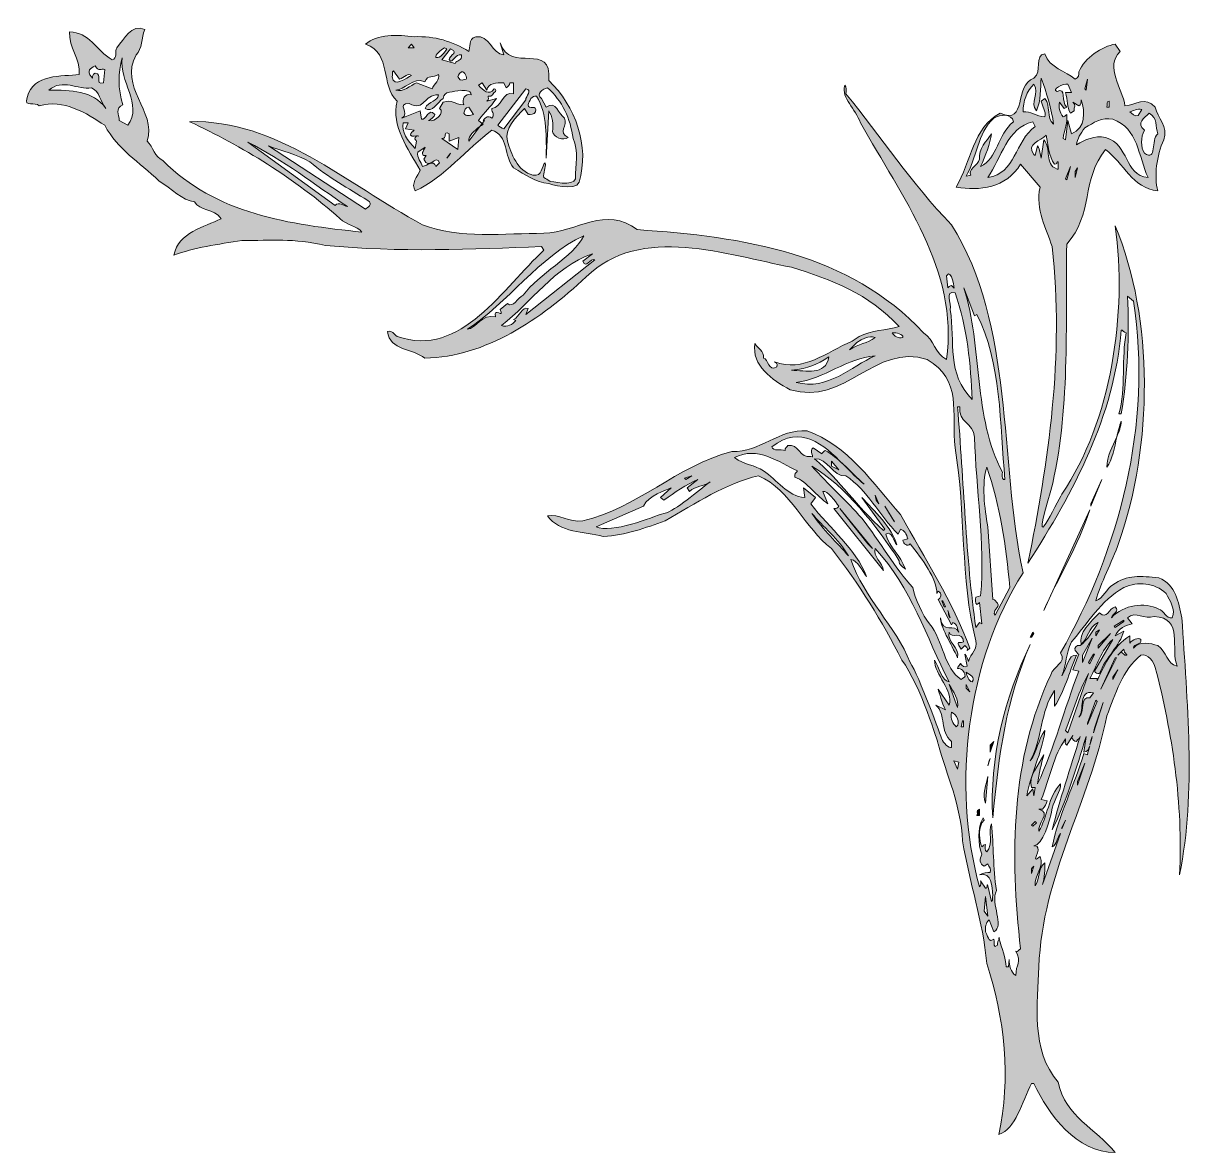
# Model space of a CAD drawing. Header units: inches. Extents: x -69 to 667, y 67 to 777.
import ezdxf

# ---------------------------------------------------------------- set-up
doc = ezdxf.new("R2010")
doc.units = ezdxf.units.IN
doc.header["$MEASUREMENT"] = 0
doc.layers.add('图层 1', color=7, linetype='Continuous')

# ---------------------------------------------------------------- blocks, each defined once
blk = doc.blocks.new('block 2')
at = {"layer": '图层 1', "true_color": 0xffffff}
h = blk.add_hatch(color=7, dxfattribs=at)
h.dxf.hatch_style = 2
edge = h.paths.add_edge_path()
edge.add_spline(control_points=[(658.08, 403.32), (655.8, 413.22), (654.28, 423.88), (643.61, 428.46), (632.19, 429.22), (623.8, 430.74), (614.66, 423.88), (610.85, 421.6), (608.57, 415.5), (603.99, 413.98), (607.04, 425.41), (613.9, 437.6), (618.47, 450.55), (639.8, 511.49), (640.56, 590.73), (616.18, 649.38), (623.8, 595.3), (613.9, 526.73), (582.66, 481.02), (579.61, 476.45), (561.33, 435.31), (575.8, 483.31), (587.99, 532.06), (584.95, 587.68), (585.71, 637.96), (602.47, 656.24), (594.85, 679.1), (610.09, 697.38), (621.52, 689), (626.85, 673), (642.85, 671.48), (640.56, 680.62), (642.09, 693.57), (646.66, 703.48), (649.7, 711.86), (642.85, 717.19), (641.32, 724.04), (635.23, 730.9), (629.13, 725.57), (622.28, 724.81), (620.76, 736.23), (609.33, 749.19), (619.23, 759.09), (619.23, 759.09), (616.18, 763.65), (616.18, 763.65), (607.8, 762.13), (597.14, 755.27), (593.33, 746.14), (593.33, 744.61), (593.33, 742.33), (591.04, 741.56), (584.95, 746.9), (575.05, 748.42), (572, 757.56), (565.14, 756.81), (570.47, 746.14), (565.14, 742.33), (552.19, 737.75), (561.33, 712.62), (543.81, 720.23), (527.05, 711.09), (525.53, 689.77), (516.38, 673.76), (530.86, 671.47), (547.62, 673), (556.76, 688.23), (556.76, 688.23), (568.95, 673.76), (568.95, 673.76), (565.9, 659.29), (572.76, 647.87), (576.57, 636.44), (584.19, 567.87), (574.28, 500.83), (561.33, 437.6), (590.28, 482.55), (615.42, 529.78), (620, 583.87), (620.76, 584.63), (621.52, 582.34), (623.04, 582.34), (620, 567.11), (623.04, 547.3), (618.47, 531.3), (618.47, 531.3), (620, 531.3), (620, 531.3), (623.8, 555.68), (625.33, 581.58), (623.8, 605.2), (623.8, 605.2), (627.61, 602.15), (627.61, 602.15), (639.8, 524.45), (618.47, 445.98), (581.9, 381.22), (585.71, 374.37), (577.33, 373.61), (575.81, 367.51), (550.67, 314.94), (549.91, 254), (556.76, 195.33), (555.24, 194.57), (555.24, 193.05), (553.72, 193.82), (557.52, 186.96), (553.72, 185.43), (553.72, 178.57), (550.41, 180.78), (549.53, 184.96), (549.57, 188.55), (549.57, 188.55), (549.14, 183.91), (549.14, 183.91), (549.14, 183.91), (547.62, 183.91), (547.62, 183.91), (547.62, 189.81), (544.78, 195.71), (543.22, 201.62), (542.78, 200.71), (541.81, 199.06), (542.29, 197.62), (542.29, 197.62), (540.76, 196.86), (540.76, 196.86), (539.24, 197.62), (540.76, 199.9), (540.01, 201.43), (536.19, 198.38), (536.19, 204.47), (534.67, 206), (534.67, 209.05), (534.67, 211.33), (536.96, 213.62), (536.96, 213.62), (540.01, 206), (540.01, 206), (546.86, 209.81), (537.71, 223.52), (541.53, 231.9), (539.24, 246.38), (540.01, 260.09), (538.48, 273.8), (536.19, 269.23), (540.01, 260.85), (535.43, 256.28), (533.91, 257.04), (534.67, 259.33), (534.67, 260.85), (533.91, 260.85), (533.15, 260.09), (532.38, 259.33), (530.86, 263.9), (530.1, 269.23), (532.38, 274.56), (532.38, 274.56), (533.91, 276.08), (533.91, 276.08), (533.91, 276.08), (533.15, 277.61), (533.15, 277.61), (529.34, 271.51), (530.1, 260.85), (532.38, 254.75), (530.86, 251.71), (530.86, 248.65), (533.91, 247.14), (533.91, 247.14), (536.19, 248.66), (536.19, 248.66), (536.96, 246.37), (538.48, 245.61), (537.72, 243.33), (535.43, 243.33), (533.91, 243.33), (530.86, 241.8), (539.24, 243.33), (538.48, 234.95), (539.24, 228.85), (538.48, 228.09), (540.01, 225.81), (538.48, 225.04), (538.48, 225.04), (536.19, 234.95), (536.19, 234.95), (535.43, 237.23), (536.19, 232.66), (534.67, 233.42), (534.67, 233.42), (531.62, 238), (531.62, 238), (531.62, 237.23), (532.38, 234.95), (530.86, 234.19), (513.34, 298.94), (523.24, 376.65), (558.29, 431.5), (543.05, 503.1), (552.95, 586.92), (513.34, 650.14), (488.2, 676.05), (469.15, 705.76), (447.06, 732.42), (447.06, 733.94), (447.82, 736.99), (446.3, 737.75), (444.01, 729.37), (453.15, 723.28), (456.2, 714.13), (482.1, 667.66), (517.91, 621.96), (510.29, 565.58), (502.67, 569.39), (502.67, 577.77), (495.81, 582.34), (448.58, 632.62), (383.07, 642.52), (316.03, 647.09), (296.22, 662.33), (277.93, 645.57), (257.37, 644.81), (232.99, 644.81), (204.04, 641), (181.18, 650.14), (133.19, 676.05), (89.76, 716.42), (34.91, 714.9), (67.67, 699.66), (101.19, 679.09), (129.38, 653.95), (133.19, 650.14), (140.04, 649.38), (143.09, 645.57), (98.14, 650.14), (50.91, 657), (18.15, 690.52), (12.82, 692.8), (12.06, 698.9), (8.25, 702.71), (14.34, 721.75), (-10.04, 736.99), (1.39, 756.8), (5.2, 760.61), (4.44, 767.47), (6.72, 772.8), (-1.66, 776.61), (-6.22, 766.7), (-10.8, 761.37), (-12.32, 759.08), (-10.04, 754.51), (-13.84, 753.75), (-23.75, 759.85), (-28.32, 771.28), (-40.51, 771.28), (-41.27, 761.37), (-33.66, 754.52), (-34.42, 744.61), (-45.08, 743.09), (-63.36, 745.38), (-67.18, 730.13), (-69.46, 723.28), (-61.85, 727.85), (-59.56, 724.81), (-44.32, 729.38), (-29.85, 720.23), (-18.42, 712.62), (-10.04, 697.38), (2.91, 689.77), (15.86, 677.57), (23.48, 673), (30.34, 665.39), (37.96, 664.63), (41, 658.53), (50.15, 660.81), (54.71, 653.96), (44.05, 648.62), (28.05, 645.57), (25, 631.1), (37.2, 635.67), (53.19, 637.96), (67.67, 640.24), (86.71, 640.24), (99.66, 641.77), (120.23, 637.2), (165.94, 632.63), (213.18, 634.91), (255.84, 636.44), (255.84, 636.44), (257.36, 634.15), (257.36, 634.15), (232.22, 611.29), (205.56, 565.58), (165.18, 580.06), (162.9, 581.58), (162.14, 583.87), (159.09, 583.11), (160.61, 570.92), (175.08, 572.44), (182.7, 566.35), (220.79, 567.11), (255.07, 590.72), (284.02, 617.39), (317.54, 650.91), (373.16, 631.1), (412.77, 623.48), (437.92, 615.86), (461.53, 606.72), (480.58, 586.16), (472.2, 583.87), (463.06, 583.87), (455.44, 580.06), (455.44, 580.06), (450.86, 577.01), (450.86, 577.01), (434.87, 570.16), (420.39, 557.21), (402.11, 564.06), (402.87, 563.3), (404.39, 563.3), (403.63, 561.01), (398.3, 557.21), (398.3, 566.35), (395.25, 566.35), (396.01, 570.91), (391.45, 572.44), (389.92, 575.48), (387.63, 561.78), (400.58, 552.64), (412.01, 546.54), (446.3, 535.87), (465.34, 576.25), (498.1, 565.58), (520.19, 552.64), (513.34, 532.06), (515.62, 509.97), (522.48, 468.83), (518.67, 428.46), (528.57, 388.84), (530.1, 383.51), (525.53, 381.23), (524, 375.89), (523.24, 377.41), (523.24, 378.93), (521.72, 380.46), (521.72, 380.46), (523.24, 372.84), (523.24, 372.84), (521.64, 371.78), (520.08, 372.98), (519, 374.56), (518.62, 373.58), (517.14, 372.74), (517.14, 371.32), (519.43, 372.08), (521.72, 369.03), (521.72, 367.51), (522.48, 365.99), (520.95, 365.99), (519.43, 364.46), (508.76, 371.32), (508, 388.84), (499.62, 399.5), (495.05, 404.84), (490.48, 415.5), (488.96, 422.36), (478.29, 433.79), (468.39, 451.31), (456.96, 465.79), (447.82, 476.45), (435.63, 487.12), (425.72, 498.54), (446.3, 486.35), (466.87, 460.45), (480.58, 439.12), (479.82, 436.83), (483.62, 434.55), (484.38, 433.79), (481.34, 442.93), (474.48, 446.74), (472.2, 455.88), (476, 458.17), (476.77, 451.31), (479.05, 449.02), (476, 459.69), (464.58, 471.12), (456.96, 478.73), (456.96, 478.73), (471.44, 458.92), (471.44, 458.92), (471.44, 458.92), (470.67, 458.17), (470.67, 458.17), (453.15, 473.4), (444.01, 489.4), (427.25, 503.11), (435.63, 503.87), (438.68, 491.69), (447.06, 492.45), (460.77, 483.31), (467.62, 468.07), (479.82, 455.88), (479.82, 455.88), (481.34, 458.92), (481.34, 458.92), (483.62, 458.17), (485.15, 455.88), (485.91, 452.83), (485.91, 452.83), (482.86, 452.07), (482.86, 452.07), (482.86, 449.79), (485.91, 447.5), (487.43, 449.79), (495.05, 439.88), (504.19, 427.69), (504.19, 418.55), (504.19, 418.55), (504.96, 420.07), (504.96, 420.07), (508, 418.55), (506.48, 415.5), (504.96, 414.74), (504.96, 414.74), (513.34, 398.75), (513.34, 398.75), (513.34, 398.75), (514.1, 400.27), (514.1, 400.27), (517.14, 399.5), (517.14, 395.7), (517.91, 394.17), (515.62, 400.27), (507.24, 392.65), (506.48, 403.31), (505.72, 398.75), (513.34, 386.55), (517.14, 378.18), (518.67, 385.03), (510.29, 388.08), (511.81, 394.17), (513.34, 389.6), (520.19, 395.69), (520.95, 388.08), (519.43, 387.32), (516.38, 388.83), (517.91, 385.79), (517.91, 385.79), (519.43, 383.5), (519.43, 383.5), (519.43, 383.5), (521.72, 385.79), (521.72, 385.79), (522.48, 385.03), (524, 384.27), (523.24, 382.74), (523.24, 382.74), (524.76, 384.27), (524.76, 384.27), (514.1, 413.21), (496.58, 440.64), (481.34, 468.07), (464.58, 487.11), (447.82, 512.25), (422.68, 520.63), (405.15, 522.16), (392.97, 506.92), (375.44, 507.69), (340.4, 498.54), (316.02, 471.88), (281.74, 464.26), (273.36, 462.73), (266.5, 468.83), (259.65, 467.31), (267.26, 456.64), (282.5, 457.41), (294.69, 454.36), (308.4, 455.12), (321.36, 459.69), (333.54, 464.26), (352.59, 474.93), (371.63, 487.88), (392.2, 492.45), (412.77, 483.3), (421.15, 459.69), (437.92, 446.74), (455.44, 424.65), (469.91, 401.03), (482.1, 376.65), (494.29, 360.65), (504.96, 324.08), (504.96, 324.08), (510.29, 304.28), (519.43, 285.23), (520.19, 263.14), (524.76, 236.47), (533.15, 212.86), (535.43, 186.19), (546.86, 152.67), (550.66, 113.05), (543.05, 78.78), (553.71, 81.83), (557.52, 99.35), (563.62, 110.77), (563.62, 110.77), (565.14, 110.77), (565.14, 110.77), (574.28, 90.96), (591.8, 67.34), (616.18, 67.34), (603.99, 82.58), (584.95, 89.44), (580.38, 111.53), (562.85, 131.34), (567.42, 161.81), (568.19, 183.91), (570.47, 241.8), (600.19, 287.52), (610.85, 341.6), (616.18, 355.32), (620.75, 370.55), (632.18, 379.7), (636.75, 381.22), (640.56, 375.13), (641.32, 372.07), (651.99, 330.94), (658.84, 286.75), (656.55, 241.8), (667.23, 294.38), (661.13, 350.75), (658.08, 403.32)], knot_values=[0, 0, 0, 0, 1, 1, 1, 2, 2, 2, 3, 3, 3, 4, 4, 4, 5, 5, 5, 6, 6, 6, 7, 7, 7, 8, 8, 8, 9, 9, 9, 10, 10, 10, 11, 11, 11, 12, 12, 12, 13, 13, 13, 14, 14, 14, 15, 15, 15, 16, 16, 16, 17, 17, 17, 18, 18, 18, 19, 19, 19, 20, 20, 20, 21, 21, 21, 22, 22, 22, 23, 23, 23, 24, 24, 24, 25, 25, 25, 26, 26, 26, 27, 27, 27, 28, 28, 28, 29, 29, 29, 30, 30, 30, 31, 31, 31, 32, 32, 32, 33, 33, 33, 34, 34, 34, 35, 35, 35, 36, 36, 36, 37, 37, 37, 38, 38, 38, 39, 39, 39, 40, 40, 40, 41, 41, 41, 42, 42, 42, 43, 43, 43, 44, 44, 44, 45, 45, 45, 46, 46, 46, 47, 47, 47, 48, 48, 48, 49, 49, 49, 50, 50, 50, 51, 51, 51, 52, 52, 52, 53, 53, 53, 54, 54, 54, 55, 55, 55, 56, 56, 56, 57, 57, 57, 58, 58, 58, 59, 59, 59, 60, 60, 60, 61, 61, 61, 62, 62, 62, 63, 63, 63, 64, 64, 64, 65, 65, 65, 66, 66, 66, 67, 67, 67, 68, 68, 68, 69, 69, 69, 70, 70, 70, 71, 71, 71, 72, 72, 72, 73, 73, 73, 74, 74, 74, 75, 75, 75, 76, 76, 76, 77, 77, 77, 78, 78, 78, 79, 79, 79, 80, 80, 80, 81, 81, 81, 82, 82, 82, 83, 83, 83, 84, 84, 84, 85, 85, 85, 86, 86, 86, 87, 87, 87, 88, 88, 88, 89, 89, 89, 90, 90, 90, 91, 91, 91, 92, 92, 92, 93, 93, 93, 94, 94, 94, 95, 95, 95, 96, 96, 96, 97, 97, 97, 98, 98, 98, 99, 99, 99, 100, 100, 100, 101, 101, 101, 102, 102, 102, 103, 103, 103, 104, 104, 104, 105, 105, 105, 106, 106, 106, 107, 107, 107, 108, 108, 108, 109, 109, 109, 110, 110, 110, 111, 111, 111, 112, 112, 112, 113, 113, 113, 114, 114, 114, 115, 115, 115, 116, 116, 116, 117, 117, 117, 118, 118, 118, 119, 119, 119, 120, 120, 120, 121, 121, 121, 122, 122, 122, 123, 123, 123, 124, 124, 124, 125, 125, 125, 126, 126, 126, 127, 127, 127, 128, 128, 128, 129, 129, 129, 130, 130, 130, 131, 131, 131, 132, 132, 132, 133, 133, 133, 134, 134, 134, 135, 135, 135, 136, 136, 136, 137, 137, 137, 138, 138, 138, 139, 139, 139, 140, 140, 140, 141, 141, 141, 142, 142, 142, 143, 143, 143, 144, 144, 144, 145, 145, 145, 146, 146, 146, 147, 147, 147, 148, 148, 148, 149, 149, 149, 150, 150, 150, 151, 151, 151, 152, 152, 152, 153, 153, 153, 154, 154, 154, 155, 155, 155, 156, 156, 156, 157, 157, 157, 158, 158, 158, 159, 159, 159, 160, 160, 160, 161, 161, 161, 162, 162, 162, 163, 163, 163, 164, 164, 164, 165, 165, 165, 166, 166, 166, 167, 167, 167, 168, 168, 168, 169, 169, 169, 170, 170, 170, 171, 171, 171, 172, 172, 172, 173, 173, 173, 174, 174, 174, 175, 175, 175, 176, 176, 176, 177, 177, 177, 177], degree=3, periodic=1)
h.paths.add_polyline_path([(585.71, 678.34), (584.95, 679.1), (587.99, 686.72)])
h.paths.add_polyline_path([(591.04, 679.86), (591.04, 683.67), (592.57, 685.95)])
edge = h.paths.add_edge_path()
edge.add_spline(control_points=[(637.51, 720.23), (642.85, 717.19), (641.32, 711.86), (642.85, 707.29), (638.28, 703.47), (642.85, 689.77), (634.47, 695.09), (632.19, 698.91), (632.19, 705), (634.47, 709.57), (629.13, 714.14), (634.46, 717.19), (637.51, 720.23)], knot_values=[0, 0, 0, 0, 1, 1, 1, 2, 2, 2, 3, 3, 3, 4, 4, 4, 4], degree=3, periodic=1)
edge = h.paths.add_edge_path()
edge.add_spline(control_points=[(632.94, 722.52), (632.94, 722.52), (630.66, 718.71), (630.66, 718.71), (628.38, 717.95), (626.85, 720.23), (625.33, 721), (627.61, 721.76), (629.9, 723.29), (632.94, 722.52)], knot_values=[0, 0, 0, 0, 1, 1, 1, 2, 2, 2, 3, 3, 3, 3], degree=3, periodic=1)
edge = h.paths.add_edge_path()
edge.add_spline(control_points=[(612.37, 727.85), (612.37, 727.85), (612.37, 724.04), (612.37, 724.04), (612.37, 724.04), (610.85, 724.04), (610.85, 724.04), (611.61, 725.57), (610.09, 727.85), (612.37, 727.85)], knot_values=[0, 0, 0, 0, 1, 1, 1, 2, 2, 2, 3, 3, 3, 3], degree=3, periodic=1)
h.paths.add_polyline_path([(598.66, 741.56), (597.9, 734.71), (597.14, 735.47)])
edge = h.paths.add_edge_path()
edge.add_spline(control_points=[(614.66, 716.42), (630.66, 711.09), (630.66, 692.81), (636.75, 679.86), (621.52, 681.39), (625.33, 700.43), (610.09, 705), (603.23, 706.53), (597.14, 703.48), (591.81, 700.43), (592.56, 704.24), (594.09, 707.29), (597.14, 711.09), (602.47, 714.14), (607.8, 717.95), (614.66, 716.42)], knot_values=[0, 0, 0, 0, 1, 1, 1, 2, 2, 2, 3, 3, 3, 4, 4, 4, 5, 5, 5, 5], degree=3, periodic=1)
edge = h.paths.add_edge_path()
edge.add_spline(control_points=[(586.47, 738.52), (586.47, 738.52), (588.76, 733.18), (588.76, 733.18), (588.76, 733.18), (584.95, 733.18), (584.95, 733.18), (586.47, 728.62), (585.71, 724.04), (587.99, 720.23), (587.99, 720.23), (590.28, 721.76), (590.28, 721.76), (590.28, 724.04), (591.81, 725.57), (589.52, 727.1), (589.52, 727.1), (593.33, 724.81), (593.33, 724.81), (594.85, 725.57), (594.85, 727.1), (594.85, 728.62), (597.14, 721), (597.9, 711.09), (588.76, 707.29), (588.76, 707.29), (586.47, 715.66), (586.47, 715.66), (586.47, 715.66), (584.95, 703.47), (584.95, 703.47), (584.95, 703.47), (583.43, 704.24), (583.43, 704.24), (584.19, 710.33), (586.47, 714.14), (585.71, 719.47), (584.95, 718.71), (584.19, 717.95), (583.43, 717.95), (581.14, 721), (580.38, 724.04), (581.14, 727.1), (581.14, 727.1), (584.19, 723.28), (584.19, 723.28), (584.19, 723.28), (585.71, 724.04), (585.71, 724.04), (581.9, 727.1), (585.71, 737), (579.61, 733.95), (575.81, 734.71), (583.43, 739.28), (586.47, 738.52)], knot_values=[0, 0, 0, 0, 1, 1, 1, 2, 2, 2, 3, 3, 3, 4, 4, 4, 5, 5, 5, 6, 6, 6, 7, 7, 7, 8, 8, 8, 9, 9, 9, 10, 10, 10, 11, 11, 11, 12, 12, 12, 13, 13, 13, 14, 14, 14, 15, 15, 15, 16, 16, 16, 17, 17, 17, 18, 18, 18, 18], degree=3, periodic=1)
edge = h.paths.add_edge_path()
edge.add_spline(control_points=[(565.14, 738.52), (568.95, 732.42), (562.1, 727.1), (566.67, 721.76), (569.71, 727.85), (568.95, 736.23), (569.71, 742.33), (572.76, 733.18), (576.57, 722.52), (577.33, 713.37), (572.76, 717.19), (575.81, 724.81), (572, 729.38), (572, 729.38), (569.71, 727.85), (569.71, 727.85), (570.47, 724.04), (572.76, 721.76), (572, 717.95), (566.67, 717.95), (562.85, 721.76), (558.29, 721), (558.29, 727.85), (560.57, 733.95), (565.14, 738.52)], knot_values=[0, 0, 0, 0, 1, 1, 1, 2, 2, 2, 3, 3, 3, 4, 4, 4, 5, 5, 5, 6, 6, 6, 7, 7, 7, 8, 8, 8, 8], degree=3, periodic=1)
edge = h.paths.add_edge_path()
edge.add_spline(control_points=[(531.62, 686.72), (534.67, 693.57), (537.71, 701.19), (538.48, 707.28), (535.43, 702.71), (530.1, 698.14), (530.86, 691.28), (530.1, 687.48), (523.24, 684.43), (525.53, 681.38), (525.53, 681.38), (522.48, 680.62), (522.48, 680.62), (529.33, 692.05), (529.33, 707.28), (540, 717.19), (543.81, 719.47), (551.43, 720.23), (552.19, 714.9), (542.29, 706.53), (542.29, 692.05), (531.62, 686.72)], knot_values=[0, 0, 0, 0, 1, 1, 1, 2, 2, 2, 3, 3, 3, 4, 4, 4, 5, 5, 5, 6, 6, 6, 7, 7, 7, 7], degree=3, periodic=1)
edge = h.paths.add_edge_path()
edge.add_spline(control_points=[(536.19, 679.86), (544.57, 692.05), (548.38, 711.09), (564.38, 714.9), (564.38, 714.9), (565.9, 711.86), (565.9, 711.86), (552.95, 702.72), (553.71, 682.15), (536.19, 679.86)], knot_values=[0, 0, 0, 0, 1, 1, 1, 2, 2, 2, 3, 3, 3, 3], degree=3, periodic=1)
edge = h.paths.add_edge_path()
edge.add_spline(control_points=[(571.23, 703.47), (571.23, 703.47), (569.71, 692.05), (569.71, 692.05), (568.95, 694.33), (568.95, 697.38), (567.43, 699.67), (567.43, 699.67), (565.9, 693.57), (565.9, 693.57), (565.9, 693.57), (565.14, 694.33), (565.14, 694.33), (559.81, 701.19), (569.71, 702.71), (572.76, 706.53), (574.28, 700.43), (574.28, 692.8), (578.09, 688.23), (579.62, 688.23), (579.62, 689), (579.62, 689.76), (579.62, 689.76), (580.38, 689.76), (580.38, 689.76), (580.38, 689.76), (580.38, 685.18), (580.38, 685.18), (580.38, 685.18), (579.62, 685.18), (579.62, 685.18), (571.23, 688.23), (576.57, 698.14), (571.23, 703.47)], knot_values=[0, 0, 0, 0, 1, 1, 1, 2, 2, 2, 3, 3, 3, 4, 4, 4, 5, 5, 5, 6, 6, 6, 7, 7, 7, 8, 8, 8, 9, 9, 9, 10, 10, 10, 11, 11, 11, 11], degree=3, periodic=1)
edge = h.paths.add_edge_path()
edge.add_spline(control_points=[(-24.51, 749.95), (-22.23, 746.14), (-20.7, 748.42), (-18.42, 747.66), (-18.42, 747.66), (-19.18, 739.28), (-19.18, 739.28), (-25.28, 737.75), (-19.18, 745.38), (-24.51, 745.38), (-26.04, 744.61), (-26.04, 743.09), (-26.04, 742.33), (-26.04, 742.33), (-26.8, 743.09), (-26.8, 743.09), (-29.85, 746.9), (-27.56, 748.42), (-24.51, 749.95)], knot_values=[0, 0, 0, 0, 1, 1, 1, 2, 2, 2, 3, 3, 3, 4, 4, 4, 5, 5, 5, 6, 6, 6, 6], degree=3, periodic=1)
edge = h.paths.add_edge_path()
edge.add_spline(control_points=[(-53.47, 734.71), (-45.08, 742.33), (-35.18, 734.71), (-26.8, 736.23), (-21.47, 733.95), (-21.47, 727.85), (-17.66, 723.29), (-26.04, 734.71), (-39.75, 734.71), (-53.47, 734.71)], knot_values=[0, 0, 0, 0, 1, 1, 1, 2, 2, 2, 3, 3, 3, 3], degree=3, periodic=1)
edge = h.paths.add_edge_path()
edge.add_spline(control_points=[(-3.95, 712.62), (-3.95, 712.62), (-9.28, 715.66), (-9.28, 715.66), (-9.28, 719.47), (-12.32, 723.29), (-6.99, 725.57), (-10.31, 735.53), (-10.01, 745.46), (-7.39, 754.92), (-9.81, 740.32), (5.79, 725.83), (-3.95, 712.62)], knot_values=[0, 0, 0, 0, 1, 1, 1, 2, 2, 2, 3, 3, 3, 4, 4, 4, 4], degree=3, periodic=1)
edge = h.paths.add_edge_path()
edge.add_spline(control_points=[(126.33, 662.34), (126.33, 662.34), (71.48, 701.95), (71.48, 701.95), (93.57, 691.28), (113.38, 675.29), (133.95, 661.58), (131.66, 662.34), (128.61, 664.63), (126.33, 662.34)], knot_values=[0, 0, 0, 0, 1, 1, 1, 2, 2, 2, 3, 3, 3, 3], degree=3, periodic=1)
edge = h.paths.add_edge_path()
edge.add_spline(control_points=[(145.38, 660.05), (145.38, 660.05), (84.43, 699.67), (84.43, 699.67), (92.81, 696.62), (101.95, 694.33), (110.33, 689.77), (121.76, 679.86), (134.71, 673), (146.89, 665.39), (150.71, 663.1), (146.14, 660.81), (145.38, 660.05)], knot_values=[0, 0, 0, 0, 1, 1, 1, 2, 2, 2, 3, 3, 3, 4, 4, 4, 4], degree=3, periodic=1)
edge = h.paths.add_edge_path()
edge.add_spline(control_points=[(226.89, 592.25), (218.51, 594.54), (214.7, 584.63), (209.37, 584.63), (234.51, 600.63), (254.32, 630.34), (282.5, 643.28), (275.64, 629.58), (254.32, 619.68), (244.41, 605.96), (240.61, 604.43), (238.32, 597.58), (234.51, 600.63), (234.51, 600.63), (229.94, 596.82), (229.94, 596.82), (232.98, 590.72), (225.36, 599.1), (226.89, 592.25)], knot_values=[0, 0, 0, 0, 1, 1, 1, 2, 2, 2, 3, 3, 3, 4, 4, 4, 5, 5, 5, 6, 6, 6, 6], degree=3, periodic=1)
edge = h.paths.add_edge_path()
edge.add_spline(control_points=[(245.94, 593.77), (245.94, 593.77), (247.46, 597.58), (247.46, 597.58), (243.65, 599.1), (242.12, 592.25), (238.32, 590.72), (238.32, 590.72), (239.84, 589.96), (239.84, 589.96), (237.56, 587.68), (234.51, 585.39), (230.7, 586.92), (249.75, 601.39), (263.46, 623.48), (287.84, 631.86), (287.84, 631.86), (281.74, 627.29), (281.74, 627.29), (284.02, 621.96), (286.31, 629.58), (289.36, 628.05), (289.36, 628.05), (245.94, 593.77), (245.94, 593.77)], knot_values=[0, 0, 0, 0, 1, 1, 1, 2, 2, 2, 3, 3, 3, 4, 4, 4, 5, 5, 5, 6, 6, 6, 7, 7, 7, 8, 8, 8, 8], degree=3, periodic=1)
edge = h.paths.add_edge_path()
edge.add_spline(control_points=[(436.4, 567.11), (434.11, 554.92), (421.92, 558.73), (412.77, 558.73), (424.2, 560.25), (428.01, 561.78), (436.4, 567.11)], knot_values=[0, 0, 0, 0, 1, 1, 1, 2, 2, 2, 2], degree=3, periodic=1)
edge = h.paths.add_edge_path()
edge.add_spline(control_points=[(415.82, 551.1), (433.35, 553.39), (447.82, 566.35), (465.34, 567.87), (450.11, 561.01), (435.63, 545.78), (415.82, 551.1)], knot_values=[0, 0, 0, 0, 1, 1, 1, 2, 2, 2, 2], degree=3, periodic=1)
edge = h.paths.add_edge_path()
edge.add_spline(control_points=[(449.34, 571.68), (449.34, 571.68), (453.91, 576.25), (453.91, 576.25), (461.53, 581.58), (465.34, 579.29), (465.34, 579.29), (460.77, 575.48), (454.68, 575.48), (449.34, 571.68)], knot_values=[0, 0, 0, 0, 1, 1, 1, 2, 2, 2, 3, 3, 3, 3], degree=3, periodic=1)
edge = h.paths.add_edge_path()
edge.add_spline(control_points=[(476.01, 582.34), (479.05, 582.34), (482.86, 581.58), (482.86, 579.29), (479.82, 578.53), (477.53, 580.06), (476.01, 582.34)], knot_values=[0, 0, 0, 0, 1, 1, 1, 2, 2, 2, 2], degree=3, periodic=1)
edge = h.paths.add_edge_path()
edge.add_spline(control_points=[(540.76, 404.84), (538.48, 407.88), (543.81, 409.41), (542.29, 412.46), (541.53, 413.22), (540.76, 414.74), (539.24, 414.74), (539.24, 414.74), (536.19, 460.45), (536.19, 460.45), (533.91, 471.88), (532.38, 487.88), (535.43, 497.78), (543.81, 474.17), (547.62, 448.27), (549.91, 422.36), (549.91, 422.36), (540.76, 404.84), (540.76, 404.84)], knot_values=[0, 0, 0, 0, 1, 1, 1, 2, 2, 2, 3, 3, 3, 4, 4, 4, 5, 5, 5, 6, 6, 6, 6], degree=3, periodic=1)
edge = h.paths.add_edge_path()
edge.add_spline(control_points=[(527.81, 593.01), (527.81, 593.01), (529.33, 593.77), (529.33, 593.77), (544.57, 564.06), (543.81, 524.45), (546.86, 490.16), (546.86, 490.16), (546.1, 490.16), (546.1, 490.16), (544.57, 490.93), (545.33, 493.21), (545.33, 494.73), (526.86, 528.96), (532.91, 573.59), (521.09, 610.48), (521.09, 610.48), (527.81, 593.01), (527.81, 593.01)], knot_values=[0, 0, 0, 0, 1, 1, 1, 2, 2, 2, 3, 3, 3, 4, 4, 4, 5, 5, 5, 6, 6, 6, 6], degree=3, periodic=1)
edge = h.paths.add_edge_path()
edge.add_spline(control_points=[(511.05, 610.53), (511.05, 610.53), (510.29, 618.14), (510.29, 618.14), (513.34, 623.48), (515.62, 608.25), (514.86, 610.53), (514.86, 610.53), (513.34, 612.06), (513.34, 612.06), (512.57, 612.06), (511.05, 610.53), (511.05, 610.53)], knot_values=[0, 0, 0, 0, 1, 1, 1, 2, 2, 2, 3, 3, 3, 4, 4, 4, 4], degree=3, periodic=1)
edge = h.paths.add_edge_path()
edge.add_spline(control_points=[(512.57, 596.82), (513.34, 600.63), (508.77, 609.01), (515.62, 607.49), (523.24, 585.39), (525.53, 561.78), (526.29, 540.45), (510.29, 556.44), (515.62, 576.25), (512.57, 596.82)], knot_values=[0, 0, 0, 0, 1, 1, 1, 2, 2, 2, 3, 3, 3, 3], degree=3, periodic=1)
edge = h.paths.add_edge_path()
edge.add_spline(control_points=[(528.57, 397.22), (522.48, 439.88), (520.95, 489.4), (517.15, 535.87), (517.15, 535.87), (518.67, 535.87), (518.67, 535.87), (517.15, 525.96), (527.05, 525.96), (527.81, 516.83), (528.57, 484.07), (534.67, 450.55), (531.62, 417.03), (531.62, 417.03), (528.57, 416.26), (528.57, 416.26), (528.57, 414.74), (527.81, 412.46), (529.33, 411.69), (529.87, 412.23), (530.72, 412.41), (530.96, 412.97), (530.96, 412.97), (532.38, 399.5), (532.38, 399.5), (532.38, 399.5), (530.86, 400.27), (530.86, 400.27), (530.86, 400.27), (528.57, 397.22), (528.57, 397.22)], knot_values=[0, 0, 0, 0, 1, 1, 1, 2, 2, 2, 3, 3, 3, 4, 4, 4, 5, 5, 5, 6, 6, 6, 7, 7, 7, 8, 8, 8, 9, 9, 9, 10, 10, 10, 10], degree=3, periodic=1)
edge = h.paths.add_edge_path()
edge.add_spline(control_points=[(526.29, 362.94), (524, 363.7), (523.24, 366.75), (522.48, 369.03), (524.77, 367.51), (528.57, 365.99), (526.29, 362.94)], knot_values=[0, 0, 0, 0, 1, 1, 1, 2, 2, 2, 2], degree=3, periodic=1)
h.paths.add_polyline_path([(522.48, 361.42), (524.77, 356.84), (522.48, 359.13)])
edge = h.paths.add_edge_path()
edge.add_spline(control_points=[(512.57, 403.32), (511.05, 404.08), (511.81, 406.36), (511.05, 407.88), (511.05, 407.88), (512.57, 403.32), (512.57, 403.32)], knot_values=[0, 0, 0, 0, 1, 1, 1, 2, 2, 2, 2], degree=3, periodic=1)
h.paths.add_polyline_path([(508, 413.98), (509.53, 410.17), (508.77, 410.17), (507.24, 413.98)])
h.paths.add_polyline_path([(350.31, 492.45), (346.5, 490.16), (345.73, 490.93)])
edge = h.paths.add_edge_path()
edge.add_spline(control_points=[(332.79, 468.83), (325.16, 466.55), (300.02, 455.88), (290.12, 460.45), (290.12, 460.45), (319.83, 473.41), (319.83, 473.41), (322.88, 480.26), (334.31, 483.31), (337.35, 484.83), (337.35, 484.83), (330.5, 478.73), (330.5, 478.73), (330.5, 478.73), (332.79, 477.21), (332.79, 477.21), (339.64, 481.78), (346.5, 487.12), (354.11, 490.16), (354.11, 490.16), (347.26, 484.83), (347.26, 484.83), (347.26, 484.83), (348.78, 482.55), (348.78, 482.55), (352.6, 486.35), (357.93, 485.59), (361.73, 488.64), (354.11, 483.31), (340.4, 470.36), (332.79, 468.83)], knot_values=[0, 0, 0, 0, 1, 1, 1, 2, 2, 2, 3, 3, 3, 4, 4, 4, 5, 5, 5, 6, 6, 6, 7, 7, 7, 8, 8, 8, 9, 9, 9, 10, 10, 10, 10], degree=3, periodic=1)
edge = h.paths.add_edge_path()
edge.add_spline(control_points=[(517.15, 346.94), (517.15, 346.94), (511.81, 361.42), (511.81, 361.42), (514.86, 356.84), (517.91, 351.51), (517.15, 346.94)], knot_values=[0, 0, 0, 0, 1, 1, 1, 2, 2, 2, 2], degree=3, periodic=1)
edge = h.paths.add_edge_path()
edge.add_spline(control_points=[(516.38, 334.75), (514.1, 337.03), (512.57, 339.32), (513.34, 343.89), (516.38, 343.13), (519.43, 337.03), (516.38, 334.75)], knot_values=[0, 0, 0, 0, 1, 1, 1, 2, 2, 2, 2], degree=3, periodic=1)
h.paths.add_polyline_path([(463.82, 446.74), (460.77, 449.79), (443.25, 471.88)])
h.paths.add_polyline_path([(437.92, 498.54), (437.92, 501.59), (442.49, 496.26)])
h.paths.add_polyline_path([(477.53, 463.5), (476.01, 465.79), (471.44, 473.41)])
h.paths.add_polyline_path([(467.62, 474.93), (466.1, 477.21), (465.34, 480.26)])
edge = h.paths.add_edge_path()
edge.add_spline(control_points=[(445.47, 499.59), (449.97, 495.41), (454.24, 490.93), (458.49, 487.12), (454.29, 490.52), (449.97, 495.06), (445.47, 499.59), (441.88, 502.92), (438.16, 506.08), (434.11, 508.45), (433.35, 507.69), (431.82, 506.92), (431.82, 506.16), (431.82, 506.16), (426.49, 509.97), (426.49, 509.97), (423.44, 508.45), (428.01, 503.11), (424.96, 504.64), (418.11, 503.11), (417.35, 513.02), (410.49, 511.49), (410.49, 510.73), (408.21, 509.97), (408.96, 508.45), (405.92, 509.21), (401.35, 507.69), (400.58, 510.73), (418.57, 524.78), (432.81, 512.3), (445.47, 499.59)], knot_values=[0, 0, 0, 0, 1, 1, 1, 2, 2, 2, 3, 3, 3, 4, 4, 4, 5, 5, 5, 6, 6, 6, 7, 7, 7, 8, 8, 8, 9, 9, 9, 10, 10, 10, 10], degree=3, periodic=1)
edge = h.paths.add_edge_path()
edge.add_spline(control_points=[(425.72, 468.83), (432.58, 460.45), (442.49, 452.83), (448.58, 442.17), (441.72, 450.55), (432.58, 458.17), (425.72, 468.83)], knot_values=[0, 0, 0, 0, 1, 1, 1, 2, 2, 2, 2], degree=3, periodic=1)
edge = h.paths.add_edge_path()
edge.add_spline(control_points=[(513.34, 321.8), (511.81, 321.04), (508, 324.85), (507.24, 327.13), (507.24, 327.13), (492.77, 367.51), (487.43, 375.13), (478.29, 397.98), (458.49, 415.5), (450.11, 439.88), (454.68, 439.12), (456.96, 433.03), (460.01, 429.22), (453.15, 446.74), (437.15, 458.92), (424.97, 474.93), (424.97, 474.93), (428.01, 478.74), (428.01, 478.74), (428.01, 478.74), (420.39, 484.83), (420.39, 484.83), (420.39, 484.83), (421.15, 478.74), (421.15, 478.74), (410.49, 479.5), (403.63, 490.16), (395.25, 495.5), (389.92, 499.31), (383.06, 499.31), (376.97, 503.88), (391.45, 511.49), (405.16, 500.83), (416.58, 495.5), (415.82, 494.73), (414.3, 493.21), (415.06, 491.69), (422.69, 488.64), (428.77, 479.5), (435.63, 474.93), (435.63, 474.93), (432.58, 482.55), (432.58, 482.55), (435.63, 483.31), (440.2, 476.45), (442.49, 473.41), (441.72, 471.88), (440.96, 471.88), (439.44, 471.88), (439.44, 471.88), (470.67, 433.03), (470.67, 433.03), (469.92, 437.6), (463.82, 442.17), (465.34, 446.74), (488.2, 422.36), (497.34, 391.12), (511.81, 362.94), (507.24, 363.7), (505.72, 372.08), (502.67, 376.66), (502.67, 367.51), (514.86, 357.61), (511.81, 348.46), (511.81, 348.46), (504.96, 358.37), (504.96, 358.37), (505.72, 356.09), (507.24, 349.98), (509.53, 345.42), (509.53, 345.42), (503.43, 348.46), (503.43, 348.46), (510.29, 342.37), (505.72, 331.7), (513.34, 325.61), (513.34, 325.61), (513.34, 321.8), (513.34, 321.8), (513.34, 321.8), (513.34, 321.8), (513.34, 321.8)], knot_values=[0, 0, 0, 0, 1, 1, 1, 2, 2, 2, 3, 3, 3, 4, 4, 4, 5, 5, 5, 6, 6, 6, 7, 7, 7, 8, 8, 8, 9, 9, 9, 10, 10, 10, 11, 11, 11, 12, 12, 12, 13, 13, 13, 14, 14, 14, 15, 15, 15, 16, 16, 16, 17, 17, 17, 18, 18, 18, 19, 19, 19, 20, 20, 20, 21, 21, 21, 22, 22, 22, 23, 23, 23, 24, 24, 24, 25, 25, 25, 26, 26, 26, 27, 27, 27, 27], degree=3, periodic=1)
h.paths.add_polyline_path([(517.15, 308.09), (514.86, 313.42), (517.91, 312.66)])
h.paths.add_polyline_path([(520.95, 334.75), (519.43, 334.75), (520.2, 338.56), (520.95, 338.56)])
h.paths.add_polyline_path([(534.67, 228.09), (536.19, 215.91), (533.91, 218.96)])
edge = h.paths.add_edge_path()
edge.add_spline(control_points=[(560.57, 291.33), (562.85, 305.04), (570.47, 318.75), (572, 332.46), (567.43, 326.37), (567.43, 319.51), (562.85, 313.42), (570.47, 327.13), (568.95, 344.65), (578.09, 357.61), (578.09, 357.61), (578.09, 347.7), (578.09, 347.7), (584.19, 356.84), (587.23, 369.03), (591.81, 379.7), (586.47, 380.46), (585.71, 371.32), (582.66, 366.75), (585.71, 374.37), (584.95, 380.46), (588.76, 388.08), (598.66, 399.5), (607.04, 413.98), (621.52, 422.36), (630.66, 426.17), (640.56, 425.41), (648.18, 418.55), (650.46, 413.98), (654.27, 408.64), (651.99, 403.32), (648.18, 402.55), (646.66, 407.88), (643.61, 408.64), (634.46, 413.22), (621.52, 411.69), (613.9, 403.32), (614.66, 406.36), (619.23, 407.12), (616.18, 410.17), (612.37, 409.41), (610.85, 401.79), (606.28, 406.36), (600.95, 401.03), (592.56, 393.41), (594.85, 386.55), (599.42, 390.36), (598.66, 397.22), (605.52, 400.27), (602.47, 395.7), (598.66, 388.84), (594.09, 385.79), (591.8, 386.55), (590.28, 384.27), (591.04, 382.74), (591.8, 381.98), (592.56, 380.46), (593.33, 380.46), (593.33, 380.46), (589.52, 370.55), (589.52, 370.55), (589.52, 370.55), (593.33, 369.79), (593.33, 369.79), (584.19, 346.18), (578.09, 321.8), (567.42, 298.94), (568.19, 305.8), (569.71, 311.14), (571.23, 317.22), (568.19, 310.37), (561.33, 304.28), (563.62, 296.66), (563.62, 296.66), (565.9, 296.66), (565.9, 296.66), (565.9, 296.66), (565.14, 291.33), (565.14, 291.33), (565.14, 291.33), (564.38, 295.9), (564.38, 295.9), (564.38, 295.9), (560.57, 291.33), (560.57, 291.33)], knot_values=[0, 0, 0, 0, 1, 1, 1, 2, 2, 2, 3, 3, 3, 4, 4, 4, 5, 5, 5, 6, 6, 6, 7, 7, 7, 8, 8, 8, 9, 9, 9, 10, 10, 10, 11, 11, 11, 12, 12, 12, 13, 13, 13, 14, 14, 14, 15, 15, 15, 16, 16, 16, 17, 17, 17, 18, 18, 18, 19, 19, 19, 20, 20, 20, 21, 21, 21, 22, 22, 22, 23, 23, 23, 24, 24, 24, 25, 25, 25, 26, 26, 26, 27, 27, 27, 28, 28, 28, 28], degree=3, periodic=1)
h.paths.add_polyline_path([(621.52, 401.79), (621.52, 401.03), (616.18, 397.22), (615.42, 397.98)])
h.paths.add_polyline_path([(605.52, 385.79), (613.14, 393.41), (605.52, 384.27)])
h.paths.add_polyline_path([(603.99, 391.88), (603.99, 394.17), (606.28, 395.7)])
edge = h.paths.add_edge_path()
edge.add_spline(control_points=[(600.19, 353.04), (594.09, 354.56), (597.14, 343.89), (593.33, 340.84), (597.14, 344.65), (592.57, 358.37), (602.47, 356.09), (602.47, 356.09), (600.19, 353.04), (600.19, 353.04)], knot_values=[0, 0, 0, 0, 1, 1, 1, 2, 2, 2, 3, 3, 3, 3], degree=3, periodic=1)
h.paths.add_polyline_path([(603.99, 351.51), (604.76, 350.75), (598.66, 336.27), (598.66, 337.03)])
edge = h.paths.add_edge_path()
edge.add_spline(control_points=[(599.42, 368.27), (599.42, 368.27), (586.47, 330.94), (586.47, 330.94), (586.47, 330.94), (584.95, 332.46), (584.95, 332.46), (589.52, 343.89), (593.33, 357.61), (599.42, 368.27)], knot_values=[0, 0, 0, 0, 1, 1, 1, 2, 2, 2, 3, 3, 3, 3], degree=3, periodic=1)
h.paths.add_polyline_path([(595.62, 375.13), (595.62, 379.7), (601.71, 390.36)])
h.paths.add_polyline_path([(602.47, 380.46), (603.23, 380.46), (600.19, 374.37), (599.42, 375.13)])
h.paths.add_polyline_path([(566.67, 274.56), (564.38, 272.28), (563.62, 273.04), (565.9, 275.33)])
edge = h.paths.add_edge_path()
edge.add_spline(control_points=[(563.62, 242.57), (563.62, 242.57), (563.62, 245.61), (563.62, 245.61), (564.38, 246.38), (564.38, 247.14), (565.14, 247.14), (565.14, 247.14), (563.62, 242.57), (563.62, 242.57)], knot_values=[0, 0, 0, 0, 1, 1, 1, 2, 2, 2, 3, 3, 3, 3], degree=3, periodic=1)
h.paths.add_polyline_path([(582.66, 270.76), (582.66, 271.52), (584.95, 276.09)])
h.paths.add_polyline_path([(592.57, 298.18), (592.57, 300.46), (597.14, 311.89)])
edge = h.paths.add_edge_path()
edge.add_spline(control_points=[(598.66, 317.22), (597.9, 317.22), (597.14, 317.99), (596.37, 317.99), (591.04, 298.94), (580.38, 279.14), (576.57, 259.33), (579.61, 260.85), (579.61, 265.42), (581.9, 267.71), (581.9, 267.71), (570.47, 235.72), (570.47, 235.72), (572, 239.53), (572, 245.61), (572, 249.42), (567.42, 245.61), (568.95, 239.53), (565.9, 234.95), (565.14, 241.81), (572, 246.38), (568.95, 253.23), (568.95, 253.23), (566.67, 251.71), (566.67, 251.71), (564.38, 250.95), (571.23, 260.09), (565.14, 260.09), (570.47, 260.85), (575.05, 274.57), (576.57, 283.71), (578.09, 289.05), (581.9, 294.38), (581.9, 298.94), (574.28, 291.33), (573.52, 277.61), (568.19, 269.23), (566.67, 273.04), (576.57, 281.42), (568.19, 282.95), (568.19, 282.95), (570.47, 282.95), (570.47, 282.95), (572, 284.47), (572.76, 286.76), (573.52, 288.28), (573.52, 288.28), (569.71, 289.05), (569.71, 289.05), (575.05, 301.99), (577.33, 317.22), (584.95, 327.13), (584.95, 325.61), (584.19, 324.08), (585.71, 323.33), (585.71, 323.33), (589.52, 329.42), (589.52, 329.42), (589.52, 329.42), (588.76, 327.9), (588.76, 327.9), (589.52, 327.13), (590.28, 325.61), (591.8, 325.61), (592.56, 327.13), (594.09, 327.13), (594.09, 328.66), (587.99, 308.85), (581.14, 288.28), (576.57, 269.99), (585.71, 288.28), (591.8, 308.85), (597.89, 328.66), (597.89, 328.66), (596.37, 318.75), (596.37, 318.75), (598.6, 319.12), (599.55, 320.79), (600.13, 322.73), (599.58, 320.89), (599.03, 319.06), (598.66, 317.22)], knot_values=[0, 0, 0, 0, 1, 1, 1, 2, 2, 2, 3, 3, 3, 4, 4, 4, 5, 5, 5, 6, 6, 6, 7, 7, 7, 8, 8, 8, 9, 9, 9, 10, 10, 10, 11, 11, 11, 12, 12, 12, 13, 13, 13, 14, 14, 14, 15, 15, 15, 16, 16, 16, 17, 17, 17, 18, 18, 18, 19, 19, 19, 20, 20, 20, 21, 21, 21, 22, 22, 22, 23, 23, 23, 24, 24, 24, 25, 25, 25, 26, 26, 26, 27, 27, 27, 27], degree=3, periodic=1)
edge = h.paths.add_edge_path()
edge.add_spline(control_points=[(600.32, 323.45), (600.78, 325.3), (601.02, 327.28), (601.71, 328.66), (601.36, 326.92), (600.84, 325.19), (600.32, 323.45)], knot_values=[0, 0, 0, 0, 1, 1, 1, 2, 2, 2, 2], degree=3, periodic=1)
h.paths.add_polyline_path([(602.47, 330.94), (603.23, 334), (608.56, 349.98)])
h.paths.add_polyline_path([(607.04, 358.37), (616.18, 378.18), (616.95, 378.18)])
h.paths.add_polyline_path([(614.66, 364.46), (614.66, 365.99), (617.71, 370.55)])
edge = h.paths.add_edge_path()
edge.add_spline(control_points=[(622.28, 379.7), (622.28, 379.7), (619.99, 381.98), (619.99, 381.98), (619.99, 381.98), (617.71, 379.7), (617.71, 379.7), (617.71, 379.7), (621.52, 383.51), (621.52, 383.51), (621.52, 380.46), (625.33, 379.7), (622.28, 379.7)], knot_values=[0, 0, 0, 0, 1, 1, 1, 2, 2, 2, 3, 3, 3, 4, 4, 4, 4], degree=3, periodic=1)
edge = h.paths.add_edge_path()
edge.add_spline(control_points=[(642.85, 385.79), (638.28, 387.32), (631.42, 388.84), (627.61, 384.27), (627.61, 387.32), (632.94, 385.79), (632.19, 389.6), (630.66, 391.12), (626.85, 389.6), (625.33, 387.32), (625.33, 387.32), (625.33, 391.88), (625.33, 391.88), (614.66, 385.79), (607.8, 370.55), (604.76, 363.7), (604.76, 363.7), (604.76, 365.22), (604.76, 365.22), (604.76, 365.22), (600.19, 365.22), (600.19, 365.22), (604.76, 372.84), (607.04, 382.74), (614.66, 389.6), (614.66, 389.6), (603.23, 369.79), (603.23, 369.79), (603.99, 368.27), (604.76, 368.27), (606.28, 368.27), (610.09, 378.18), (619.23, 385.79), (621.52, 394.94), (621.52, 394.94), (616.18, 391.89), (616.18, 391.89), (617.71, 396.46), (623.04, 398.75), (626.85, 399.5), (626.85, 399.5), (623.8, 403.32), (623.8, 403.32), (629.14, 407.88), (634.47, 401.79), (640.56, 404.08), (659.61, 403.32), (650.47, 383.51), (655.04, 372.84), (648.18, 374.37), (648.94, 381.98), (642.85, 385.79)], knot_values=[0, 0, 0, 0, 1, 1, 1, 2, 2, 2, 3, 3, 3, 4, 4, 4, 5, 5, 5, 6, 6, 6, 7, 7, 7, 8, 8, 8, 9, 9, 9, 10, 10, 10, 11, 11, 11, 12, 12, 12, 13, 13, 13, 14, 14, 14, 15, 15, 15, 16, 16, 16, 17, 17, 17, 17], degree=3, periodic=1)
h = blk.add_hatch(color=7, dxfattribs=at)
h.dxf.hatch_style = 2
edge = h.paths.add_edge_path()
edge.add_spline(control_points=[(165.18, 727.85), (161.37, 711.86), (172.04, 698.14), (179.66, 684.43), (178.13, 680.62), (173.56, 676.05), (176.61, 671.47), (194.89, 679.86), (209.37, 698.14), (224.61, 709.57), (235.27, 706.53), (232.22, 692.8), (238.32, 685.95), (245.94, 681.39), (252.03, 676.81), (260.41, 676.05), (260.41, 676.05), (277.17, 670.71), (279.46, 676.81), (286.31, 699.67), (277.17, 724.81), (260.41, 740.8), (262.7, 765.95), (236.03, 744.61), (229.94, 764.42), (229.94, 764.42), (232.22, 756.81), (232.22, 756.81), (224.61, 757.57), (223.08, 769.75), (214.7, 768.23), (209.37, 766.71), (211.65, 761.37), (210.13, 759.09), (200.23, 765.18), (188.8, 768.99), (175.85, 768.23), (165.94, 769.75), (152.23, 769.75), (145.38, 763.66), (162.14, 757.56), (154.52, 737.75), (165.18, 727.85)], knot_values=[0, 0, 0, 0, 1, 1, 1, 2, 2, 2, 3, 3, 3, 4, 4, 4, 5, 5, 5, 6, 6, 6, 7, 7, 7, 8, 8, 8, 9, 9, 9, 10, 10, 10, 11, 11, 11, 12, 12, 12, 13, 13, 13, 14, 14, 14, 14], degree=3, periodic=1)
edge = h.paths.add_edge_path()
edge.add_spline(control_points=[(177.37, 702.72), (177.37, 702.72), (176.61, 698.14), (176.61, 698.14), (172.04, 702.72), (167.47, 708.81), (168.99, 714.14), (168.99, 714.14), (172.04, 714.14), (172.04, 714.14), (172.04, 714.14), (170.52, 710.33), (170.52, 710.33), (170.52, 710.33), (175.85, 709.57), (175.85, 709.57), (175.09, 708.81), (173.56, 708.04), (173.56, 706.53), (175.08, 705), (176.61, 706.53), (178.9, 705.76), (177.37, 706.53), (177.37, 705.76), (176.61, 705), (175.85, 703.47), (177.37, 703.47), (177.37, 702.72)], knot_values=[0, 0, 0, 0, 1, 1, 1, 2, 2, 2, 3, 3, 3, 4, 4, 4, 5, 5, 5, 6, 6, 6, 7, 7, 7, 8, 8, 8, 9, 9, 9, 9], degree=3, periodic=1)
edge = h.paths.add_edge_path()
edge.add_spline(control_points=[(189.56, 686.72), (188.04, 691.28), (184.23, 687.48), (181.18, 686.72), (180.41, 689.77), (177.37, 692.05), (178.13, 695.86), (178.13, 695.86), (182.71, 698.9), (182.71, 698.9), (182.71, 697.38), (179.66, 695.09), (181.94, 693.57), (181.94, 693.57), (183.47, 693.57), (183.47, 693.57), (183.47, 693.57), (181.94, 691.28), (181.94, 691.28), (184.99, 683.67), (189.56, 695.09), (191.84, 689), (191.84, 689), (189.56, 686.72), (189.56, 686.72)], knot_values=[0, 0, 0, 0, 1, 1, 1, 2, 2, 2, 3, 3, 3, 4, 4, 4, 5, 5, 5, 6, 6, 6, 7, 7, 7, 8, 8, 8, 8], degree=3, periodic=1)
h.paths.add_polyline_path([(197.94, 693.57), (196.42, 692.05), (198.7, 695.09)])
edge = h.paths.add_edge_path()
edge.add_spline(control_points=[(203.27, 697.38), (203.27, 697.38), (193.37, 704.24), (193.37, 704.24), (197.18, 704.24), (193.37, 709.57), (197.94, 707.29), (197.94, 707.29), (197.94, 702.72), (197.94, 702.72), (197.94, 702.72), (204.04, 705), (204.04, 705), (204.04, 705), (203.27, 697.38), (203.27, 697.38)], knot_values=[0, 0, 0, 0, 1, 1, 1, 2, 2, 2, 3, 3, 3, 4, 4, 4, 5, 5, 5, 5], degree=3, periodic=1)
edge = h.paths.add_edge_path()
edge.add_spline(control_points=[(252.79, 730.9), (259.65, 720.23), (258.88, 703.47), (258.88, 692.05), (258.88, 692.05), (260.41, 721.76), (260.41, 721.76), (262.7, 718.71), (263.46, 712.61), (262.7, 708.81), (263.46, 705), (269.55, 702.71), (272.6, 705), (265.74, 708.04), (272.6, 712.61), (270.31, 717.18), (266.5, 719.47), (264.98, 728.62), (258.88, 724.04), (258.88, 724.04), (255.84, 729.38), (255.84, 729.38), (252.03, 732.42), (256.6, 735.47), (259.65, 736.23), (268.79, 727.85), (274.13, 717.18), (275.65, 704.24), (279.46, 696.62), (277.17, 687.48), (277.17, 679.1), (276.41, 673.76), (261.17, 677.57), (261.17, 677.57), (259.65, 678.34), (258.88, 679.1), (257.36, 679.85), (256.6, 682.9), (258.88, 685.95), (258.12, 689), (255.84, 687.48), (256.6, 679.85), (250.5, 681.38), (240.61, 683.67), (236.79, 695.09), (234.51, 702.71), (232.22, 710.33), (239.84, 717.95), (245.17, 723.28), (245.17, 723.28), (247.46, 719.47), (247.46, 719.47), (248.98, 719.47), (251.27, 719.47), (252.03, 721), (253.55, 726.33), (247.46, 721.76), (247.46, 725.57), (248.22, 727.85), (249.75, 731.67), (252.79, 730.9)], knot_values=[0, 0, 0, 0, 1, 1, 1, 2, 2, 2, 3, 3, 3, 4, 4, 4, 5, 5, 5, 6, 6, 6, 7, 7, 7, 8, 8, 8, 9, 9, 9, 10, 10, 10, 11, 11, 11, 12, 12, 12, 13, 13, 13, 14, 14, 14, 15, 15, 15, 16, 16, 16, 17, 17, 17, 18, 18, 18, 19, 19, 19, 20, 20, 20, 20], degree=3, periodic=1)
edge = h.paths.add_edge_path()
edge.add_spline(control_points=[(245.94, 728.62), (245.94, 728.62), (232.22, 710.33), (232.22, 710.33), (230.7, 711.09), (229.18, 711.86), (228.41, 712.62), (228.41, 712.62), (245.94, 735.47), (245.94, 735.47), (250.5, 734.71), (245.94, 730.9), (245.94, 728.62)], knot_values=[0, 0, 0, 0, 1, 1, 1, 2, 2, 2, 3, 3, 3, 4, 4, 4, 4], degree=3, periodic=1)
edge = h.paths.add_edge_path()
edge.add_spline(control_points=[(217.07, 711.79), (217.07, 711.79), (218.64, 713.84), (218.64, 713.84), (218.64, 713.84), (216.23, 715.66), (216.23, 715.66), (220.8, 721.76), (223.08, 723.29), (227.65, 729.38), (227.65, 729.38), (221.56, 727.85), (221.56, 727.85), (223.08, 728.62), (222.32, 730.14), (222.32, 730.9), (225.36, 730.14), (225.36, 733.18), (226.89, 733.95), (227.65, 734.71), (226.89, 735.47), (226.13, 735.47), (223.08, 730.9), (219.27, 734.71), (216.23, 737.75), (216.23, 737.75), (218.51, 739.28), (218.51, 739.28), (218.51, 739.28), (221.56, 734.71), (221.56, 734.71), (222.32, 739.28), (227.65, 739.28), (232.22, 739.28), (232.22, 739.28), (233.74, 736.23), (233.74, 736.23), (234.51, 737), (236.03, 737.75), (236.03, 739.28), (236.03, 739.28), (238.32, 739.28), (238.32, 739.28), (238.32, 739.28), (238.32, 732.42), (238.32, 732.42), (231.46, 734.71), (230.7, 723.28), (224.61, 723.28), (224.61, 720.23), (226.89, 719.47), (224.61, 717.18), (222.32, 718.71), (220.8, 717.95), (219.27, 715.66), (219.27, 715.66), (220.03, 715.66), (220.03, 715.66), (220.03, 715.66), (218.64, 713.84), (218.64, 713.84), (218.64, 713.84), (219.27, 713.37), (219.27, 713.37), (218.52, 712.88), (217.8, 712.33), (217.07, 711.79), (217.07, 711.79), (210.13, 702.72), (210.13, 702.72), (210.13, 705.9), (213.35, 709.05), (217.07, 711.79)], knot_values=[0, 0, 0, 0, 1, 1, 1, 2, 2, 2, 3, 3, 3, 4, 4, 4, 5, 5, 5, 6, 6, 6, 7, 7, 7, 8, 8, 8, 9, 9, 9, 10, 10, 10, 11, 11, 11, 12, 12, 12, 13, 13, 13, 14, 14, 14, 15, 15, 15, 16, 16, 16, 17, 17, 17, 18, 18, 18, 19, 19, 19, 20, 20, 20, 21, 21, 21, 22, 22, 22, 23, 23, 23, 24, 24, 24, 24], degree=3, periodic=1)
edge = h.paths.add_edge_path()
edge.add_spline(control_points=[(213.18, 719.47), (210.89, 718.71), (208.61, 717.95), (207.08, 720.23), (207.84, 721.76), (207.84, 724.04), (210.13, 724.04), (210.13, 724.04), (213.18, 719.47), (213.18, 719.47)], knot_values=[0, 0, 0, 0, 1, 1, 1, 2, 2, 2, 3, 3, 3, 3], degree=3, periodic=1)
edge = h.paths.add_edge_path()
edge.add_spline(control_points=[(211.65, 731.67), (207.84, 733.18), (205.56, 728.62), (207.08, 725.57), (200.23, 725.57), (200.23, 729.38), (194.13, 727.1), (194.13, 727.1), (191.84, 723.28), (191.84, 723.28), (195.66, 721), (188.8, 714.14), (184.99, 715.66), (186.51, 716.42), (188.8, 717.95), (188.8, 719.47), (184.99, 724.04), (183.47, 715.66), (180.41, 716.42), (180.41, 716.42), (179.66, 721.76), (179.66, 721.76), (179.66, 721.76), (168.23, 717.19), (168.23, 717.19), (173.56, 720.23), (164.42, 726.33), (172.8, 726.33), (182.71, 721), (181.94, 732.42), (191.09, 731.67), (191.09, 727.85), (184.99, 727.85), (182.71, 723.29), (187.28, 720.23), (190.32, 727.1), (194.14, 729.38), (194.14, 734.71), (200.99, 733.18), (204.8, 734.71), (207.08, 733.95), (211.65, 735.47), (211.65, 731.67)], knot_values=[0, 0, 0, 0, 1, 1, 1, 2, 2, 2, 3, 3, 3, 4, 4, 4, 5, 5, 5, 6, 6, 6, 7, 7, 7, 8, 8, 8, 9, 9, 9, 10, 10, 10, 11, 11, 11, 12, 12, 12, 13, 13, 13, 14, 14, 14, 14], degree=3, periodic=1)
edge = h.paths.add_edge_path()
edge.add_spline(control_points=[(208.61, 741.56), (207.08, 741.56), (204.8, 740.04), (204.04, 742.33), (202.52, 743.85), (204.04, 744.61), (205.56, 746.14), (207.84, 746.9), (209.37, 742.33), (208.61, 741.56)], knot_values=[0, 0, 0, 0, 1, 1, 1, 2, 2, 2, 3, 3, 3, 3], degree=3, periodic=1)
edge = h.paths.add_edge_path()
edge.add_spline(control_points=[(198.7, 752.99), (200.99, 752.99), (201.75, 757.56), (205.56, 756.81), (206.32, 752.99), (202.52, 753.76), (201.75, 751.47), (201.75, 751.47), (193.37, 753.76), (193.37, 753.76), (193.37, 753.76), (198.7, 760.61), (198.7, 760.61), (205.56, 758.32), (194.89, 755.27), (198.7, 752.99)], knot_values=[0, 0, 0, 0, 1, 1, 1, 2, 2, 2, 3, 3, 3, 4, 4, 4, 5, 5, 5, 5], degree=3, periodic=1)
edge = h.paths.add_edge_path()
edge.add_spline(control_points=[(194.89, 761.37), (194.89, 761.37), (196.41, 760.61), (196.41, 760.61), (194.89, 758.32), (192.61, 754.52), (189.56, 755.27), (188.8, 756.81), (192.61, 759.85), (194.89, 761.37)], knot_values=[0, 0, 0, 0, 1, 1, 1, 2, 2, 2, 3, 3, 3, 3], degree=3, periodic=1)
edge = h.paths.add_edge_path()
edge.add_spline(control_points=[(182.7, 740.04), (184.23, 744.61), (188.04, 742.33), (191.09, 744.61), (192.61, 741.56), (188.04, 738.52), (187.28, 735.47), (187.28, 735.47), (177.37, 739.28), (177.37, 739.28), (173.56, 737.75), (168.99, 733.18), (164.42, 734.71), (169.75, 734.71), (175.08, 743.09), (182.7, 740.04)], knot_values=[0, 0, 0, 0, 1, 1, 1, 2, 2, 2, 3, 3, 3, 4, 4, 4, 5, 5, 5, 5], degree=3, periodic=1)
h.paths.add_polyline_path([(174.32, 763.65), (175.85, 761.37), (172.03, 761.37)])
edge = h.paths.add_edge_path()
edge.add_spline(control_points=[(162.9, 746.9), (162.9, 746.9), (166.7, 741.56), (166.7, 741.56), (169.75, 742.33), (172.04, 746.14), (174.32, 743.85), (171.28, 743.09), (162.9, 735.47), (162.14, 743.09), (162.9, 744.61), (161.37, 746.14), (162.9, 746.9)], knot_values=[0, 0, 0, 0, 1, 1, 1, 2, 2, 2, 3, 3, 3, 4, 4, 4, 4], degree=3, periodic=1)
h = blk.add_hatch(color=7, dxfattribs=at)
h.dxf.hatch_style = 2
edge = h.paths.add_edge_path()
edge.add_spline(control_points=[(617.17, 516.98), (618.56, 520.16), (619.73, 523.35), (619.99, 526.73), (618.74, 523.72), (617.92, 520.38), (617.17, 516.98)], knot_values=[0, 0, 0, 0, 1, 1, 1, 2, 2, 2, 2], degree=3, periodic=1)
h = blk.add_hatch(color=7, dxfattribs=at)
h.dxf.hatch_style = 2
edge = h.paths.add_edge_path()
edge.add_spline(control_points=[(617.17, 516.98), (614.47, 510.84), (610.85, 504.81), (610.85, 497.78), (614.43, 502.89), (615.63, 510.05), (617.17, 516.98)], knot_values=[0, 0, 0, 0, 1, 1, 1, 2, 2, 2, 2], degree=3, periodic=1)
h = blk.add_hatch(color=7, dxfattribs=at)
h.dxf.hatch_style = 2
h.paths.add_polyline_path([(600.95, 473.41), (607.8, 490.16), (600.95, 474.93)])
h = blk.add_hatch(color=7, dxfattribs=at)
h.dxf.hatch_style = 2
edge = h.paths.add_edge_path()
edge.add_spline(control_points=[(571.23, 407.88), (579.61, 426.93), (593.33, 449.02), (600.19, 471.12), (600.19, 471.12), (571.23, 407.88), (571.23, 407.88)], knot_values=[0, 0, 0, 0, 1, 1, 1, 2, 2, 2, 2], degree=3, periodic=1)
h = blk.add_hatch(color=7, dxfattribs=at)
h.dxf.hatch_style = 2
h.paths.add_polyline_path([(564.38, 394.17), (562.85, 391.12), (563.62, 391.12), (565.14, 393.41)])
h = blk.add_hatch(color=7, dxfattribs=at)
h.dxf.hatch_style = 2
edge = h.paths.add_edge_path()
edge.add_spline(control_points=[(562.85, 386.55), (546.86, 353.79), (536.96, 314.18), (539.24, 277.61), (543.05, 317.22), (547.62, 352.27), (562.85, 386.55)], knot_values=[0, 0, 0, 0, 1, 1, 1, 2, 2, 2, 2], degree=3, periodic=1)
h = blk.add_hatch(color=7, dxfattribs=at)
h.dxf.hatch_style = 2
h.paths.add_polyline_path([(537.71, 318.75), (540, 325.61), (537.71, 323.33)])
h = blk.add_hatch(color=7, dxfattribs=at)
h.dxf.hatch_style = 2
h.paths.add_polyline_path([(537.71, 314.94), (536.95, 313.42), (536.19, 310.37)])
h = blk.add_hatch(color=7, dxfattribs=at)
h.dxf.hatch_style = 2
edge = h.paths.add_edge_path()
edge.add_spline(control_points=[(536.19, 303.52), (535.43, 298.94), (532.38, 292.08), (534.67, 286.76), (534.67, 286.76), (536.19, 303.52), (536.19, 303.52)], knot_values=[0, 0, 0, 0, 1, 1, 1, 2, 2, 2, 2], degree=3, periodic=1)
h = blk.add_hatch(color=7, dxfattribs=at)
h.dxf.hatch_style = 2
edge = h.paths.add_edge_path()
edge.add_spline(control_points=[(530.86, 279.14), (530.86, 279.14), (530.86, 282.95), (530.86, 282.95), (528.57, 282.18), (530.1, 280.66), (529.33, 279.14), (529.33, 279.14), (530.86, 279.14), (530.86, 279.14)], knot_values=[0, 0, 0, 0, 1, 1, 1, 2, 2, 2, 3, 3, 3, 3], degree=3, periodic=1)
h = blk.add_hatch(color=7, dxfattribs=at)
h.dxf.hatch_style = 2
edge = h.paths.add_edge_path()
edge.add_spline(control_points=[(543.05, 202.2), (543.1, 202), (543.17, 201.81), (543.22, 201.62), (543.48, 202.14), (543.61, 202.47), (543.05, 202.2)], knot_values=[0, 0, 0, 0, 1, 1, 1, 2, 2, 2, 2], degree=3, periodic=1)
at = {"layer": '图层 1', "lineweight": 0}
for points in [[(174.32, 763.65), (175.85, 761.37), (172.03, 761.37), (174.32, 763.65)], [(598.66, 741.56), (597.9, 734.71), (597.14, 735.47), (598.66, 741.56)], [(197.94, 693.57), (196.42, 692.05), (198.7, 695.09), (197.94, 693.57)], [(585.71, 678.34), (584.95, 679.1), (587.99, 686.72), (585.71, 678.34)], [(591.04, 679.86), (591.04, 683.67), (592.57, 685.95), (591.04, 679.86)], [(437.92, 498.54), (437.92, 501.59), (442.49, 496.26), (437.92, 498.54)], [(350.31, 492.45), (346.5, 490.16), (345.73, 490.93), (350.31, 492.45)], [(600.95, 473.41), (607.8, 490.16), (600.95, 474.93), (600.95, 473.41)], [(467.62, 474.93), (466.1, 477.21), (465.34, 480.26), (467.62, 474.93)], [(463.82, 446.74), (460.77, 449.79), (443.25, 471.88), (463.82, 446.74)], [(477.53, 463.5), (476.01, 465.79), (471.44, 473.41), (477.53, 463.5)], [(508, 413.98), (509.53, 410.17), (508.77, 410.17), (507.24, 413.98), (508, 413.98)], [(621.52, 401.79), (621.52, 401.03), (616.18, 397.22), (615.42, 397.98), (621.52, 401.79)], [(564.38, 394.17), (562.85, 391.12), (563.62, 391.12), (565.14, 393.41), (564.38, 394.17)], [(603.99, 391.88), (603.99, 394.17), (606.28, 395.7), (603.99, 391.88)], [(605.52, 385.79), (613.14, 393.41), (605.52, 384.27), (605.52, 385.79)], [(595.62, 375.13), (595.62, 379.7), (601.71, 390.36), (595.62, 375.13)], [(602.47, 380.46), (603.23, 380.46), (600.19, 374.37), (599.42, 375.13), (602.47, 380.46)], [(607.04, 358.37), (616.18, 378.18), (616.95, 378.18), (607.04, 358.37)], [(614.66, 364.46), (614.66, 365.99), (617.71, 370.55), (614.66, 364.46)], [(522.48, 361.42), (524.77, 356.84), (522.48, 359.13), (522.48, 361.42)], [(603.99, 351.51), (604.76, 350.75), (598.66, 336.27), (598.66, 337.03), (603.99, 351.51)], [(602.47, 330.94), (603.23, 334), (608.56, 349.98), (602.47, 330.94)], [(520.95, 334.75), (519.43, 334.75), (520.2, 338.56), (520.95, 338.56), (520.95, 334.75), (520.95, 334.75)], [(537.71, 318.75), (540, 325.61), (537.71, 323.33), (537.71, 318.75)], [(517.15, 308.09), (514.86, 313.42), (517.91, 312.66), (517.15, 308.09)], [(537.71, 314.94), (536.95, 313.42), (536.19, 310.37), (537.71, 314.94)], [(592.57, 298.18), (592.57, 300.46), (597.14, 311.89), (592.57, 298.18)], [(566.67, 274.56), (564.38, 272.28), (563.62, 273.04), (565.9, 275.33), (566.67, 274.56)], [(582.66, 270.76), (582.66, 271.52), (584.95, 276.09), (582.66, 270.76)], [(534.67, 228.09), (536.19, 215.91), (533.91, 218.96), (534.67, 228.09)]]:
    blk.add_lwpolyline(points, dxfattribs=at)
for points, knots in [([(658.08, 403.32), (655.8, 413.22), (654.28, 423.88), (643.61, 428.46), (632.19, 429.22), (623.8, 430.74), (614.66, 423.88), (610.85, 421.6), (608.57, 415.5), (603.99, 413.98), (607.04, 425.41), (613.9, 437.6), (618.47, 450.55), (639.8, 511.49), (640.56, 590.73), (616.18, 649.38), (623.8, 595.3), (613.9, 526.73), (582.66, 481.02), (579.61, 476.45), (561.33, 435.31), (575.8, 483.31), (587.99, 532.06), (584.95, 587.68), (585.71, 637.96), (602.47, 656.24), (594.85, 679.1), (610.09, 697.38), (621.52, 689), (626.85, 673), (642.85, 671.48), (640.56, 680.62), (642.09, 693.57), (646.66, 703.48), (649.7, 711.86), (642.85, 717.19), (641.32, 724.04), (635.23, 730.9), (629.13, 725.57), (622.28, 724.81), (620.76, 736.23), (609.33, 749.19), (619.23, 759.09), (619.23, 759.09), (616.18, 763.65), (616.18, 763.65), (607.8, 762.13), (597.14, 755.27), (593.33, 746.14), (593.33, 744.61), (593.33, 742.33), (591.04, 741.56), (584.95, 746.9), (575.05, 748.42), (572, 757.56), (565.14, 756.81), (570.47, 746.14), (565.14, 742.33), (552.19, 737.75), (561.33, 712.62), (543.81, 720.23), (527.05, 711.09), (525.53, 689.77), (516.38, 673.76), (530.86, 671.47), (547.62, 673), (556.76, 688.23), (556.76, 688.23), (568.95, 673.76), (568.95, 673.76), (565.9, 659.29), (572.76, 647.87), (576.57, 636.44), (584.19, 567.87), (574.28, 500.83), (561.33, 437.6), (590.28, 482.55), (615.42, 529.78), (620, 583.87), (620.76, 584.63), (621.52, 582.34), (623.04, 582.34), (620, 567.11), (623.04, 547.3), (618.47, 531.3), (618.47, 531.3), (620, 531.3), (620, 531.3), (623.8, 555.68), (625.33, 581.58), (623.8, 605.2), (623.8, 605.2), (627.61, 602.15), (627.61, 602.15), (639.8, 524.45), (618.47, 445.98), (581.9, 381.22), (585.71, 374.37), (577.33, 373.61), (575.81, 367.51), (550.67, 314.94), (549.91, 254), (556.76, 195.33), (555.24, 194.57), (555.24, 193.05), (553.72, 193.82), (557.52, 186.96), (553.72, 185.43), (553.72, 178.57), (550.41, 180.78), (549.53, 184.96), (549.57, 188.55), (549.57, 188.55), (549.14, 183.91), (549.14, 183.91), (549.14, 183.91), (547.62, 183.91), (547.62, 183.91), (547.62, 189.81), (544.78, 195.71), (543.22, 201.62), (542.78, 200.71), (541.81, 199.06), (542.29, 197.62), (542.29, 197.62), (540.76, 196.86), (540.76, 196.86), (539.24, 197.62), (540.76, 199.9), (540.01, 201.43), (536.19, 198.38), (536.19, 204.47), (534.67, 206), (534.67, 209.05), (534.67, 211.33), (536.96, 213.62), (536.96, 213.62), (540.01, 206), (540.01, 206), (546.86, 209.81), (537.71, 223.52), (541.53, 231.9), (539.24, 246.38), (540.01, 260.09), (538.48, 273.8), (536.19, 269.23), (540.01, 260.85), (535.43, 256.28), (533.91, 257.04), (534.67, 259.33), (534.67, 260.85), (533.91, 260.85), (533.15, 260.09), (532.38, 259.33), (530.86, 263.9), (530.1, 269.23), (532.38, 274.56), (532.38, 274.56), (533.91, 276.08), (533.91, 276.08), (533.91, 276.08), (533.15, 277.61), (533.15, 277.61), (529.34, 271.51), (530.1, 260.85), (532.38, 254.75), (530.86, 251.71), (530.86, 248.65), (533.91, 247.14), (533.91, 247.14), (536.19, 248.66), (536.19, 248.66), (536.96, 246.37), (538.48, 245.61), (537.72, 243.33), (535.43, 243.33), (533.91, 243.33), (530.86, 241.8), (539.24, 243.33), (538.48, 234.95), (539.24, 228.85), (538.48, 228.09), (540.01, 225.81), (538.48, 225.04), (538.48, 225.04), (536.19, 234.95), (536.19, 234.95), (535.43, 237.23), (536.19, 232.66), (534.67, 233.42), (534.67, 233.42), (531.62, 238), (531.62, 238), (531.62, 237.23), (532.38, 234.95), (530.86, 234.19), (513.34, 298.94), (523.24, 376.65), (558.29, 431.5), (543.05, 503.1), (552.95, 586.92), (513.34, 650.14), (488.2, 676.05), (469.15, 705.76), (447.06, 732.42), (447.06, 733.94), (447.82, 736.99), (446.3, 737.75), (444.01, 729.37), (453.15, 723.28), (456.2, 714.13), (482.1, 667.66), (517.91, 621.96), (510.29, 565.58), (502.67, 569.39), (502.67, 577.77), (495.81, 582.34), (448.58, 632.62), (383.07, 642.52), (316.03, 647.09), (296.22, 662.33), (277.93, 645.57), (257.37, 644.81), (232.99, 644.81), (204.04, 641), (181.18, 650.14), (133.19, 676.05), (89.76, 716.42), (34.91, 714.9), (67.67, 699.66), (101.19, 679.09), (129.38, 653.95), (133.19, 650.14), (140.04, 649.38), (143.09, 645.57), (98.14, 650.14), (50.91, 657), (18.15, 690.52), (12.82, 692.8), (12.06, 698.9), (8.25, 702.71), (14.34, 721.75), (-10.04, 736.99), (1.39, 756.8), (5.2, 760.61), (4.44, 767.47), (6.72, 772.8), (-1.66, 776.61), (-6.22, 766.7), (-10.8, 761.37), (-12.32, 759.08), (-10.04, 754.51), (-13.84, 753.75), (-23.75, 759.85), (-28.32, 771.28), (-40.51, 771.28), (-41.27, 761.37), (-33.66, 754.52), (-34.42, 744.61), (-45.08, 743.09), (-63.36, 745.38), (-67.18, 730.13), (-69.46, 723.28), (-61.85, 727.85), (-59.56, 724.81), (-44.32, 729.38), (-29.85, 720.23), (-18.42, 712.62), (-10.04, 697.38), (2.91, 689.77), (15.86, 677.57), (23.48, 673), (30.34, 665.39), (37.96, 664.63), (41, 658.53), (50.15, 660.81), (54.71, 653.96), (44.05, 648.62), (28.05, 645.57), (25, 631.1), (37.2, 635.67), (53.19, 637.96), (67.67, 640.24), (86.71, 640.24), (99.66, 641.77), (120.23, 637.2), (165.94, 632.63), (213.18, 634.91), (255.84, 636.44), (255.84, 636.44), (257.36, 634.15), (257.36, 634.15), (232.22, 611.29), (205.56, 565.58), (165.18, 580.06), (162.9, 581.58), (162.14, 583.87), (159.09, 583.11), (160.61, 570.92), (175.08, 572.44), (182.7, 566.35), (220.79, 567.11), (255.07, 590.72), (284.02, 617.39), (317.54, 650.91), (373.16, 631.1), (412.77, 623.48), (437.92, 615.86), (461.53, 606.72), (480.58, 586.16), (472.2, 583.87), (463.06, 583.87), (455.44, 580.06), (455.44, 580.06), (450.86, 577.01), (450.86, 577.01), (434.87, 570.16), (420.39, 557.21), (402.11, 564.06), (402.87, 563.3), (404.39, 563.3), (403.63, 561.01), (398.3, 557.21), (398.3, 566.35), (395.25, 566.35), (396.01, 570.91), (391.45, 572.44), (389.92, 575.48), (387.63, 561.78), (400.58, 552.64), (412.01, 546.54), (446.3, 535.87), (465.34, 576.25), (498.1, 565.58), (520.19, 552.64), (513.34, 532.06), (515.62, 509.97), (522.48, 468.83), (518.67, 428.46), (528.57, 388.84), (530.1, 383.51), (525.53, 381.23), (524, 375.89), (523.24, 377.41), (523.24, 378.93), (521.72, 380.46), (521.72, 380.46), (523.24, 372.84), (523.24, 372.84), (521.64, 371.78), (520.08, 372.98), (519, 374.56), (518.62, 373.58), (517.14, 372.74), (517.14, 371.32), (519.43, 372.08), (521.72, 369.03), (521.72, 367.51), (522.48, 365.99), (520.95, 365.99), (519.43, 364.46), (508.76, 371.32), (508, 388.84), (499.62, 399.5), (495.05, 404.84), (490.48, 415.5), (488.96, 422.36), (478.29, 433.79), (468.39, 451.31), (456.96, 465.79), (447.82, 476.45), (435.63, 487.12), (425.72, 498.54), (446.3, 486.35), (466.87, 460.45), (480.58, 439.12), (479.82, 436.83), (483.62, 434.55), (484.38, 433.79), (481.34, 442.93), (474.48, 446.74), (472.2, 455.88), (476, 458.17), (476.77, 451.31), (479.05, 449.02), (476, 459.69), (464.58, 471.12), (456.96, 478.73), (456.96, 478.73), (471.44, 458.92), (471.44, 458.92), (471.44, 458.92), (470.67, 458.17), (470.67, 458.17), (453.15, 473.4), (444.01, 489.4), (427.25, 503.11), (435.63, 503.87), (438.68, 491.69), (447.06, 492.45), (460.77, 483.31), (467.62, 468.07), (479.82, 455.88), (479.82, 455.88), (481.34, 458.92), (481.34, 458.92), (483.62, 458.17), (485.15, 455.88), (485.91, 452.83), (485.91, 452.83), (482.86, 452.07), (482.86, 452.07), (482.86, 449.79), (485.91, 447.5), (487.43, 449.79), (495.05, 439.88), (504.19, 427.69), (504.19, 418.55), (504.19, 418.55), (504.96, 420.07), (504.96, 420.07), (508, 418.55), (506.48, 415.5), (504.96, 414.74), (504.96, 414.74), (513.34, 398.75), (513.34, 398.75), (513.34, 398.75), (514.1, 400.27), (514.1, 400.27), (517.14, 399.5), (517.14, 395.7), (517.91, 394.17), (515.62, 400.27), (507.24, 392.65), (506.48, 403.31), (505.72, 398.75), (513.34, 386.55), (517.14, 378.18), (518.67, 385.03), (510.29, 388.08), (511.81, 394.17), (513.34, 389.6), (520.19, 395.69), (520.95, 388.08), (519.43, 387.32), (516.38, 388.83), (517.91, 385.79), (517.91, 385.79), (519.43, 383.5), (519.43, 383.5), (519.43, 383.5), (521.72, 385.79), (521.72, 385.79), (522.48, 385.03), (524, 384.27), (523.24, 382.74), (523.24, 382.74), (524.76, 384.27), (524.76, 384.27), (514.1, 413.21), (496.58, 440.64), (481.34, 468.07), (464.58, 487.11), (447.82, 512.25), (422.68, 520.63), (405.15, 522.16), (392.97, 506.92), (375.44, 507.69), (340.4, 498.54), (316.02, 471.88), (281.74, 464.26), (273.36, 462.73), (266.5, 468.83), (259.65, 467.31), (267.26, 456.64), (282.5, 457.41), (294.69, 454.36), (308.4, 455.12), (321.36, 459.69), (333.54, 464.26), (352.59, 474.93), (371.63, 487.88), (392.2, 492.45), (412.77, 483.3), (421.15, 459.69), (437.92, 446.74), (455.44, 424.65), (469.91, 401.03), (482.1, 376.65), (494.29, 360.65), (504.96, 324.08), (504.96, 324.08), (510.29, 304.28), (519.43, 285.23), (520.19, 263.14), (524.76, 236.47), (533.15, 212.86), (535.43, 186.19), (546.86, 152.67), (550.66, 113.05), (543.05, 78.78), (553.71, 81.83), (557.52, 99.35), (563.62, 110.77), (563.62, 110.77), (565.14, 110.77), (565.14, 110.77), (574.28, 90.96), (591.8, 67.34), (616.18, 67.34), (603.99, 82.58), (584.95, 89.44), (580.38, 111.53), (562.85, 131.34), (567.42, 161.81), (568.19, 183.91), (570.47, 241.8), (600.19, 287.52), (610.85, 341.6), (616.18, 355.32), (620.75, 370.55), (632.18, 379.7), (636.75, 381.22), (640.56, 375.13), (641.32, 372.07), (651.99, 330.94), (658.84, 286.75), (656.55, 241.8), (667.23, 294.38), (661.13, 350.75), (658.08, 403.32)], [0, 0, 0, 0, 1, 1, 1, 2, 2, 2, 3, 3, 3, 4, 4, 4, 5, 5, 5, 6, 6, 6, 7, 7, 7, 8, 8, 8, 9, 9, 9, 10, 10, 10, 11, 11, 11, 12, 12, 12, 13, 13, 13, 14, 14, 14, 15, 15, 15, 16, 16, 16, 17, 17, 17, 18, 18, 18, 19, 19, 19, 20, 20, 20, 21, 21, 21, 22, 22, 22, 23, 23, 23, 24, 24, 24, 25, 25, 25, 26, 26, 26, 27, 27, 27, 28, 28, 28, 29, 29, 29, 30, 30, 30, 31, 31, 31, 32, 32, 32, 33, 33, 33, 34, 34, 34, 35, 35, 35, 36, 36, 36, 37, 37, 37, 38, 38, 38, 39, 39, 39, 40, 40, 40, 41, 41, 41, 42, 42, 42, 43, 43, 43, 44, 44, 44, 45, 45, 45, 46, 46, 46, 47, 47, 47, 48, 48, 48, 49, 49, 49, 50, 50, 50, 51, 51, 51, 52, 52, 52, 53, 53, 53, 54, 54, 54, 55, 55, 55, 56, 56, 56, 57, 57, 57, 58, 58, 58, 59, 59, 59, 60, 60, 60, 61, 61, 61, 62, 62, 62, 63, 63, 63, 64, 64, 64, 65, 65, 65, 66, 66, 66, 67, 67, 67, 68, 68, 68, 69, 69, 69, 70, 70, 70, 71, 71, 71, 72, 72, 72, 73, 73, 73, 74, 74, 74, 75, 75, 75, 76, 76, 76, 77, 77, 77, 78, 78, 78, 79, 79, 79, 80, 80, 80, 81, 81, 81, 82, 82, 82, 83, 83, 83, 84, 84, 84, 85, 85, 85, 86, 86, 86, 87, 87, 87, 88, 88, 88, 89, 89, 89, 90, 90, 90, 91, 91, 91, 92, 92, 92, 93, 93, 93, 94, 94, 94, 95, 95, 95, 96, 96, 96, 97, 97, 97, 98, 98, 98, 99, 99, 99, 100, 100, 100, 101, 101, 101, 102, 102, 102, 103, 103, 103, 104, 104, 104, 105, 105, 105, 106, 106, 106, 107, 107, 107, 108, 108, 108, 109, 109, 109, 110, 110, 110, 111, 111, 111, 112, 112, 112, 113, 113, 113, 114, 114, 114, 115, 115, 115, 116, 116, 116, 117, 117, 117, 118, 118, 118, 119, 119, 119, 120, 120, 120, 121, 121, 121, 122, 122, 122, 123, 123, 123, 124, 124, 124, 125, 125, 125, 126, 126, 126, 127, 127, 127, 128, 128, 128, 129, 129, 129, 130, 130, 130, 131, 131, 131, 132, 132, 132, 133, 133, 133, 134, 134, 134, 135, 135, 135, 136, 136, 136, 137, 137, 137, 138, 138, 138, 139, 139, 139, 140, 140, 140, 141, 141, 141, 142, 142, 142, 143, 143, 143, 144, 144, 144, 145, 145, 145, 146, 146, 146, 147, 147, 147, 148, 148, 148, 149, 149, 149, 150, 150, 150, 151, 151, 151, 152, 152, 152, 153, 153, 153, 154, 154, 154, 155, 155, 155, 156, 156, 156, 157, 157, 157, 158, 158, 158, 159, 159, 159, 160, 160, 160, 161, 161, 161, 162, 162, 162, 163, 163, 163, 164, 164, 164, 165, 165, 165, 166, 166, 166, 167, 167, 167, 168, 168, 168, 169, 169, 169, 170, 170, 170, 171, 171, 171, 172, 172, 172, 173, 173, 173, 174, 174, 174, 175, 175, 175, 176, 176, 176, 177, 177, 177, 177]), ([(165.18, 727.85), (161.37, 711.86), (172.04, 698.14), (179.66, 684.43), (178.13, 680.62), (173.56, 676.05), (176.61, 671.47), (194.89, 679.86), (209.37, 698.14), (224.61, 709.57), (235.27, 706.53), (232.22, 692.8), (238.32, 685.95), (245.94, 681.39), (252.03, 676.81), (260.41, 676.05), (260.41, 676.05), (277.17, 670.71), (279.46, 676.81), (286.31, 699.67), (277.17, 724.81), (260.41, 740.8), (262.7, 765.95), (236.03, 744.61), (229.94, 764.42), (229.94, 764.42), (232.22, 756.81), (232.22, 756.81), (224.61, 757.57), (223.08, 769.75), (214.7, 768.23), (209.37, 766.71), (211.65, 761.37), (210.13, 759.09), (200.23, 765.18), (188.8, 768.99), (175.85, 768.23), (165.94, 769.75), (152.23, 769.75), (145.38, 763.66), (162.14, 757.56), (154.52, 737.75), (165.18, 727.85)], [0, 0, 0, 0, 1, 1, 1, 2, 2, 2, 3, 3, 3, 4, 4, 4, 5, 5, 5, 6, 6, 6, 7, 7, 7, 8, 8, 8, 9, 9, 9, 10, 10, 10, 11, 11, 11, 12, 12, 12, 13, 13, 13, 14, 14, 14, 14]), ([(194.89, 761.37), (194.89, 761.37), (196.41, 760.61), (196.41, 760.61), (194.89, 758.32), (192.61, 754.52), (189.56, 755.27), (188.8, 756.81), (192.61, 759.85), (194.89, 761.37)], [0, 0, 0, 0, 1, 1, 1, 2, 2, 2, 3, 3, 3, 3]), ([(198.7, 752.99), (200.99, 752.99), (201.75, 757.56), (205.56, 756.81), (206.32, 752.99), (202.52, 753.76), (201.75, 751.47), (201.75, 751.47), (193.37, 753.76), (193.37, 753.76), (193.37, 753.76), (198.7, 760.61), (198.7, 760.61), (205.56, 758.32), (194.89, 755.27), (198.7, 752.99)], [0, 0, 0, 0, 1, 1, 1, 2, 2, 2, 3, 3, 3, 4, 4, 4, 5, 5, 5, 5]), ([(-3.95, 712.62), (-3.95, 712.62), (-9.28, 715.66), (-9.28, 715.66), (-9.28, 719.47), (-12.32, 723.29), (-6.99, 725.57), (-10.31, 735.53), (-10.01, 745.46), (-7.39, 754.92), (-9.81, 740.32), (5.79, 725.83), (-3.95, 712.62)], [0, 0, 0, 0, 1, 1, 1, 2, 2, 2, 3, 3, 3, 4, 4, 4, 4]), ([(-24.51, 749.95), (-22.23, 746.14), (-20.7, 748.42), (-18.42, 747.66), (-18.42, 747.66), (-19.18, 739.28), (-19.18, 739.28), (-25.28, 737.75), (-19.18, 745.38), (-24.51, 745.38), (-26.04, 744.61), (-26.04, 743.09), (-26.04, 742.33), (-26.04, 742.33), (-26.8, 743.09), (-26.8, 743.09), (-29.85, 746.9), (-27.56, 748.42), (-24.51, 749.95)], [0, 0, 0, 0, 1, 1, 1, 2, 2, 2, 3, 3, 3, 4, 4, 4, 5, 5, 5, 6, 6, 6, 6]), ([(162.9, 746.9), (162.9, 746.9), (166.7, 741.56), (166.7, 741.56), (169.75, 742.33), (172.04, 746.14), (174.32, 743.85), (171.28, 743.09), (162.9, 735.47), (162.14, 743.09), (162.9, 744.61), (161.37, 746.14), (162.9, 746.9)], [0, 0, 0, 0, 1, 1, 1, 2, 2, 2, 3, 3, 3, 4, 4, 4, 4]), ([(182.7, 740.04), (184.23, 744.61), (188.04, 742.33), (191.09, 744.61), (192.61, 741.56), (188.04, 738.52), (187.28, 735.47), (187.28, 735.47), (177.37, 739.28), (177.37, 739.28), (173.56, 737.75), (168.99, 733.18), (164.42, 734.71), (169.75, 734.71), (175.08, 743.09), (182.7, 740.04)], [0, 0, 0, 0, 1, 1, 1, 2, 2, 2, 3, 3, 3, 4, 4, 4, 5, 5, 5, 5]), ([(208.61, 741.56), (207.08, 741.56), (204.8, 740.04), (204.04, 742.33), (202.52, 743.85), (204.04, 744.61), (205.56, 746.14), (207.84, 746.9), (209.37, 742.33), (208.61, 741.56)], [0, 0, 0, 0, 1, 1, 1, 2, 2, 2, 3, 3, 3, 3]), ([(-53.47, 734.71), (-45.08, 742.33), (-35.18, 734.71), (-26.8, 736.23), (-21.47, 733.95), (-21.47, 727.85), (-17.66, 723.29), (-26.04, 734.71), (-39.75, 734.71), (-53.47, 734.71)], [0, 0, 0, 0, 1, 1, 1, 2, 2, 2, 3, 3, 3, 3]), ([(217.07, 711.79), (217.07, 711.79), (218.64, 713.84), (218.64, 713.84), (218.64, 713.84), (216.23, 715.66), (216.23, 715.66), (220.8, 721.76), (223.08, 723.29), (227.65, 729.38), (227.65, 729.38), (221.56, 727.85), (221.56, 727.85), (223.08, 728.62), (222.32, 730.14), (222.32, 730.9), (225.36, 730.14), (225.36, 733.18), (226.89, 733.95), (227.65, 734.71), (226.89, 735.47), (226.13, 735.47), (223.08, 730.9), (219.27, 734.71), (216.23, 737.75), (216.23, 737.75), (218.51, 739.28), (218.51, 739.28), (218.51, 739.28), (221.56, 734.71), (221.56, 734.71), (222.32, 739.28), (227.65, 739.28), (232.22, 739.28), (232.22, 739.28), (233.74, 736.23), (233.74, 736.23), (234.51, 737), (236.03, 737.75), (236.03, 739.28), (236.03, 739.28), (238.32, 739.28), (238.32, 739.28), (238.32, 739.28), (238.32, 732.42), (238.32, 732.42), (231.46, 734.71), (230.7, 723.28), (224.61, 723.28), (224.61, 720.23), (226.89, 719.47), (224.61, 717.18), (222.32, 718.71), (220.8, 717.95), (219.27, 715.66), (219.27, 715.66), (220.03, 715.66), (220.03, 715.66), (220.03, 715.66), (218.64, 713.84), (218.64, 713.84), (218.64, 713.84), (219.27, 713.37), (219.27, 713.37), (218.52, 712.88), (217.8, 712.33), (217.07, 711.79), (217.07, 711.79), (210.13, 702.72), (210.13, 702.72), (210.13, 705.9), (213.35, 709.05), (217.07, 711.79)], [0, 0, 0, 0, 1, 1, 1, 2, 2, 2, 3, 3, 3, 4, 4, 4, 5, 5, 5, 6, 6, 6, 7, 7, 7, 8, 8, 8, 9, 9, 9, 10, 10, 10, 11, 11, 11, 12, 12, 12, 13, 13, 13, 14, 14, 14, 15, 15, 15, 16, 16, 16, 17, 17, 17, 18, 18, 18, 19, 19, 19, 20, 20, 20, 21, 21, 21, 22, 22, 22, 23, 23, 23, 24, 24, 24, 24]), ([(565.14, 738.52), (568.95, 732.42), (562.1, 727.1), (566.67, 721.76), (569.71, 727.85), (568.95, 736.23), (569.71, 742.33), (572.76, 733.18), (576.57, 722.52), (577.33, 713.37), (572.76, 717.19), (575.81, 724.81), (572, 729.38), (572, 729.38), (569.71, 727.85), (569.71, 727.85), (570.47, 724.04), (572.76, 721.76), (572, 717.95), (566.67, 717.95), (562.85, 721.76), (558.29, 721), (558.29, 727.85), (560.57, 733.95), (565.14, 738.52)], [0, 0, 0, 0, 1, 1, 1, 2, 2, 2, 3, 3, 3, 4, 4, 4, 5, 5, 5, 6, 6, 6, 7, 7, 7, 8, 8, 8, 8]), ([(586.47, 738.52), (586.47, 738.52), (588.76, 733.18), (588.76, 733.18), (588.76, 733.18), (584.95, 733.18), (584.95, 733.18), (586.47, 728.62), (585.71, 724.04), (587.99, 720.23), (587.99, 720.23), (590.28, 721.76), (590.28, 721.76), (590.28, 724.04), (591.81, 725.57), (589.52, 727.1), (589.52, 727.1), (593.33, 724.81), (593.33, 724.81), (594.85, 725.57), (594.85, 727.1), (594.85, 728.62), (597.14, 721), (597.9, 711.09), (588.76, 707.29), (588.76, 707.29), (586.47, 715.66), (586.47, 715.66), (586.47, 715.66), (584.95, 703.47), (584.95, 703.47), (584.95, 703.47), (583.43, 704.24), (583.43, 704.24), (584.19, 710.33), (586.47, 714.14), (585.71, 719.47), (584.95, 718.71), (584.19, 717.95), (583.43, 717.95), (581.14, 721), (580.38, 724.04), (581.14, 727.1), (581.14, 727.1), (584.19, 723.28), (584.19, 723.28), (584.19, 723.28), (585.71, 724.04), (585.71, 724.04), (581.9, 727.1), (585.71, 737), (579.61, 733.95), (575.81, 734.71), (583.43, 739.28), (586.47, 738.52)], [0, 0, 0, 0, 1, 1, 1, 2, 2, 2, 3, 3, 3, 4, 4, 4, 5, 5, 5, 6, 6, 6, 7, 7, 7, 8, 8, 8, 9, 9, 9, 10, 10, 10, 11, 11, 11, 12, 12, 12, 13, 13, 13, 14, 14, 14, 15, 15, 15, 16, 16, 16, 17, 17, 17, 18, 18, 18, 18]), ([(211.65, 731.67), (207.84, 733.18), (205.56, 728.62), (207.08, 725.57), (200.23, 725.57), (200.23, 729.38), (194.13, 727.1), (194.13, 727.1), (191.84, 723.28), (191.84, 723.28), (195.66, 721), (188.8, 714.14), (184.99, 715.66), (186.51, 716.42), (188.8, 717.95), (188.8, 719.47), (184.99, 724.04), (183.47, 715.66), (180.41, 716.42), (180.41, 716.42), (179.66, 721.76), (179.66, 721.76), (179.66, 721.76), (168.23, 717.19), (168.23, 717.19), (173.56, 720.23), (164.42, 726.33), (172.8, 726.33), (182.71, 721), (181.94, 732.42), (191.09, 731.67), (191.09, 727.85), (184.99, 727.85), (182.71, 723.29), (187.28, 720.23), (190.32, 727.1), (194.14, 729.38), (194.14, 734.71), (200.99, 733.18), (204.8, 734.71), (207.08, 733.95), (211.65, 735.47), (211.65, 731.67)], [0, 0, 0, 0, 1, 1, 1, 2, 2, 2, 3, 3, 3, 4, 4, 4, 5, 5, 5, 6, 6, 6, 7, 7, 7, 8, 8, 8, 9, 9, 9, 10, 10, 10, 11, 11, 11, 12, 12, 12, 13, 13, 13, 14, 14, 14, 14]), ([(245.94, 728.62), (245.94, 728.62), (232.22, 710.33), (232.22, 710.33), (230.7, 711.09), (229.18, 711.86), (228.41, 712.62), (228.41, 712.62), (245.94, 735.47), (245.94, 735.47), (250.5, 734.71), (245.94, 730.9), (245.94, 728.62)], [0, 0, 0, 0, 1, 1, 1, 2, 2, 2, 3, 3, 3, 4, 4, 4, 4]), ([(252.79, 730.9), (259.65, 720.23), (258.88, 703.47), (258.88, 692.05), (258.88, 692.05), (260.41, 721.76), (260.41, 721.76), (262.7, 718.71), (263.46, 712.61), (262.7, 708.81), (263.46, 705), (269.55, 702.71), (272.6, 705), (265.74, 708.04), (272.6, 712.61), (270.31, 717.18), (266.5, 719.47), (264.98, 728.62), (258.88, 724.04), (258.88, 724.04), (255.84, 729.38), (255.84, 729.38), (252.03, 732.42), (256.6, 735.47), (259.65, 736.23), (268.79, 727.85), (274.13, 717.18), (275.65, 704.24), (279.46, 696.62), (277.17, 687.48), (277.17, 679.1), (276.41, 673.76), (261.17, 677.57), (261.17, 677.57), (259.65, 678.34), (258.88, 679.1), (257.36, 679.85), (256.6, 682.9), (258.88, 685.95), (258.12, 689), (255.84, 687.48), (256.6, 679.85), (250.5, 681.38), (240.61, 683.67), (236.79, 695.09), (234.51, 702.71), (232.22, 710.33), (239.84, 717.95), (245.17, 723.28), (245.17, 723.28), (247.46, 719.47), (247.46, 719.47), (248.98, 719.47), (251.27, 719.47), (252.03, 721), (253.55, 726.33), (247.46, 721.76), (247.46, 725.57), (248.22, 727.85), (249.75, 731.67), (252.79, 730.9)], [0, 0, 0, 0, 1, 1, 1, 2, 2, 2, 3, 3, 3, 4, 4, 4, 5, 5, 5, 6, 6, 6, 7, 7, 7, 8, 8, 8, 9, 9, 9, 10, 10, 10, 11, 11, 11, 12, 12, 12, 13, 13, 13, 14, 14, 14, 15, 15, 15, 16, 16, 16, 17, 17, 17, 18, 18, 18, 19, 19, 19, 20, 20, 20, 20]), ([(213.18, 719.47), (210.89, 718.71), (208.61, 717.95), (207.08, 720.23), (207.84, 721.76), (207.84, 724.04), (210.13, 724.04), (210.13, 724.04), (213.18, 719.47), (213.18, 719.47)], [0, 0, 0, 0, 1, 1, 1, 2, 2, 2, 3, 3, 3, 3]), ([(612.37, 727.85), (612.37, 727.85), (612.37, 724.04), (612.37, 724.04), (612.37, 724.04), (610.85, 724.04), (610.85, 724.04), (611.61, 725.57), (610.09, 727.85), (612.37, 727.85)], [0, 0, 0, 0, 1, 1, 1, 2, 2, 2, 3, 3, 3, 3]), ([(632.94, 722.52), (632.94, 722.52), (630.66, 718.71), (630.66, 718.71), (628.38, 717.95), (626.85, 720.23), (625.33, 721), (627.61, 721.76), (629.9, 723.29), (632.94, 722.52)], [0, 0, 0, 0, 1, 1, 1, 2, 2, 2, 3, 3, 3, 3]), ([(531.62, 686.72), (534.67, 693.57), (537.71, 701.19), (538.48, 707.28), (535.43, 702.71), (530.1, 698.14), (530.86, 691.28), (530.1, 687.48), (523.24, 684.43), (525.53, 681.38), (525.53, 681.38), (522.48, 680.62), (522.48, 680.62), (529.33, 692.05), (529.33, 707.28), (540, 717.19), (543.81, 719.47), (551.43, 720.23), (552.19, 714.9), (542.29, 706.53), (542.29, 692.05), (531.62, 686.72)], [0, 0, 0, 0, 1, 1, 1, 2, 2, 2, 3, 3, 3, 4, 4, 4, 5, 5, 5, 6, 6, 6, 7, 7, 7, 7]), ([(536.19, 679.86), (544.57, 692.05), (548.38, 711.09), (564.38, 714.9), (564.38, 714.9), (565.9, 711.86), (565.9, 711.86), (552.95, 702.72), (553.71, 682.15), (536.19, 679.86)], [0, 0, 0, 0, 1, 1, 1, 2, 2, 2, 3, 3, 3, 3]), ([(614.66, 716.42), (630.66, 711.09), (630.66, 692.81), (636.75, 679.86), (621.52, 681.39), (625.33, 700.43), (610.09, 705), (603.23, 706.53), (597.14, 703.48), (591.81, 700.43), (592.56, 704.24), (594.09, 707.29), (597.14, 711.09), (602.47, 714.14), (607.8, 717.95), (614.66, 716.42)], [0, 0, 0, 0, 1, 1, 1, 2, 2, 2, 3, 3, 3, 4, 4, 4, 5, 5, 5, 5]), ([(637.51, 720.23), (642.85, 717.19), (641.32, 711.86), (642.85, 707.29), (638.28, 703.47), (642.85, 689.77), (634.47, 695.09), (632.19, 698.91), (632.19, 705), (634.47, 709.57), (629.13, 714.14), (634.46, 717.19), (637.51, 720.23)], [0, 0, 0, 0, 1, 1, 1, 2, 2, 2, 3, 3, 3, 4, 4, 4, 4]), ([(177.37, 702.72), (177.37, 702.72), (176.61, 698.14), (176.61, 698.14), (172.04, 702.72), (167.47, 708.81), (168.99, 714.14), (168.99, 714.14), (172.04, 714.14), (172.04, 714.14), (172.04, 714.14), (170.52, 710.33), (170.52, 710.33), (170.52, 710.33), (175.85, 709.57), (175.85, 709.57), (175.09, 708.81), (173.56, 708.04), (173.56, 706.53), (175.08, 705), (176.61, 706.53), (178.9, 705.76), (177.37, 706.53), (177.37, 705.76), (176.61, 705), (175.85, 703.47), (177.37, 703.47), (177.37, 702.72)], [0, 0, 0, 0, 1, 1, 1, 2, 2, 2, 3, 3, 3, 4, 4, 4, 5, 5, 5, 6, 6, 6, 7, 7, 7, 8, 8, 8, 9, 9, 9, 9]), ([(203.27, 697.38), (203.27, 697.38), (193.37, 704.24), (193.37, 704.24), (197.18, 704.24), (193.37, 709.57), (197.94, 707.29), (197.94, 707.29), (197.94, 702.72), (197.94, 702.72), (197.94, 702.72), (204.04, 705), (204.04, 705), (204.04, 705), (203.27, 697.38), (203.27, 697.38)], [0, 0, 0, 0, 1, 1, 1, 2, 2, 2, 3, 3, 3, 4, 4, 4, 5, 5, 5, 5]), ([(126.33, 662.34), (126.33, 662.34), (71.48, 701.95), (71.48, 701.95), (93.57, 691.28), (113.38, 675.29), (133.95, 661.58), (131.66, 662.34), (128.61, 664.63), (126.33, 662.34)], [0, 0, 0, 0, 1, 1, 1, 2, 2, 2, 3, 3, 3, 3]), ([(571.23, 703.47), (571.23, 703.47), (569.71, 692.05), (569.71, 692.05), (568.95, 694.33), (568.95, 697.38), (567.43, 699.67), (567.43, 699.67), (565.9, 693.57), (565.9, 693.57), (565.9, 693.57), (565.14, 694.33), (565.14, 694.33), (559.81, 701.19), (569.71, 702.71), (572.76, 706.53), (574.28, 700.43), (574.28, 692.8), (578.09, 688.23), (579.62, 688.23), (579.62, 689), (579.62, 689.76), (579.62, 689.76), (580.38, 689.76), (580.38, 689.76), (580.38, 689.76), (580.38, 685.18), (580.38, 685.18), (580.38, 685.18), (579.62, 685.18), (579.62, 685.18), (571.23, 688.23), (576.57, 698.14), (571.23, 703.47)], [0, 0, 0, 0, 1, 1, 1, 2, 2, 2, 3, 3, 3, 4, 4, 4, 5, 5, 5, 6, 6, 6, 7, 7, 7, 8, 8, 8, 9, 9, 9, 10, 10, 10, 11, 11, 11, 11]), ([(145.38, 660.05), (145.38, 660.05), (84.43, 699.67), (84.43, 699.67), (92.81, 696.62), (101.95, 694.33), (110.33, 689.77), (121.76, 679.86), (134.71, 673), (146.89, 665.39), (150.71, 663.1), (146.14, 660.81), (145.38, 660.05)], [0, 0, 0, 0, 1, 1, 1, 2, 2, 2, 3, 3, 3, 4, 4, 4, 4]), ([(189.56, 686.72), (188.04, 691.28), (184.23, 687.48), (181.18, 686.72), (180.41, 689.77), (177.37, 692.05), (178.13, 695.86), (178.13, 695.86), (182.71, 698.9), (182.71, 698.9), (182.71, 697.38), (179.66, 695.09), (181.94, 693.57), (181.94, 693.57), (183.47, 693.57), (183.47, 693.57), (183.47, 693.57), (181.94, 691.28), (181.94, 691.28), (184.99, 683.67), (189.56, 695.09), (191.84, 689), (191.84, 689), (189.56, 686.72), (189.56, 686.72)], [0, 0, 0, 0, 1, 1, 1, 2, 2, 2, 3, 3, 3, 4, 4, 4, 5, 5, 5, 6, 6, 6, 7, 7, 7, 8, 8, 8, 8]), ([(226.89, 592.25), (218.51, 594.54), (214.7, 584.63), (209.37, 584.63), (234.51, 600.63), (254.32, 630.34), (282.5, 643.28), (275.64, 629.58), (254.32, 619.68), (244.41, 605.96), (240.61, 604.43), (238.32, 597.58), (234.51, 600.63), (234.51, 600.63), (229.94, 596.82), (229.94, 596.82), (232.98, 590.72), (225.36, 599.1), (226.89, 592.25)], [0, 0, 0, 0, 1, 1, 1, 2, 2, 2, 3, 3, 3, 4, 4, 4, 5, 5, 5, 6, 6, 6, 6]), ([(245.94, 593.77), (245.94, 593.77), (247.46, 597.58), (247.46, 597.58), (243.65, 599.1), (242.12, 592.25), (238.32, 590.72), (238.32, 590.72), (239.84, 589.96), (239.84, 589.96), (237.56, 587.68), (234.51, 585.39), (230.7, 586.92), (249.75, 601.39), (263.46, 623.48), (287.84, 631.86), (287.84, 631.86), (281.74, 627.29), (281.74, 627.29), (284.02, 621.96), (286.31, 629.58), (289.36, 628.05), (289.36, 628.05), (245.94, 593.77), (245.94, 593.77)], [0, 0, 0, 0, 1, 1, 1, 2, 2, 2, 3, 3, 3, 4, 4, 4, 5, 5, 5, 6, 6, 6, 7, 7, 7, 8, 8, 8, 8]), ([(511.05, 610.53), (511.05, 610.53), (510.29, 618.14), (510.29, 618.14), (513.34, 623.48), (515.62, 608.25), (514.86, 610.53), (514.86, 610.53), (513.34, 612.06), (513.34, 612.06), (512.57, 612.06), (511.05, 610.53), (511.05, 610.53)], [0, 0, 0, 0, 1, 1, 1, 2, 2, 2, 3, 3, 3, 4, 4, 4, 4]), ([(512.57, 596.82), (513.34, 600.63), (508.77, 609.01), (515.62, 607.49), (523.24, 585.39), (525.53, 561.78), (526.29, 540.45), (510.29, 556.44), (515.62, 576.25), (512.57, 596.82)], [0, 0, 0, 0, 1, 1, 1, 2, 2, 2, 3, 3, 3, 3]), ([(527.81, 593.01), (527.81, 593.01), (529.33, 593.77), (529.33, 593.77), (544.57, 564.06), (543.81, 524.45), (546.86, 490.16), (546.86, 490.16), (546.1, 490.16), (546.1, 490.16), (544.57, 490.93), (545.33, 493.21), (545.33, 494.73), (526.86, 528.96), (532.91, 573.59), (521.09, 610.48), (521.09, 610.48), (527.81, 593.01), (527.81, 593.01)], [0, 0, 0, 0, 1, 1, 1, 2, 2, 2, 3, 3, 3, 4, 4, 4, 5, 5, 5, 6, 6, 6, 6]), ([(476.01, 582.34), (479.05, 582.34), (482.86, 581.58), (482.86, 579.29), (479.82, 578.53), (477.53, 580.06), (476.01, 582.34)], [0, 0, 0, 0, 1, 1, 1, 2, 2, 2, 2]), ([(449.34, 571.68), (449.34, 571.68), (453.91, 576.25), (453.91, 576.25), (461.53, 581.58), (465.34, 579.29), (465.34, 579.29), (460.77, 575.48), (454.68, 575.48), (449.34, 571.68)], [0, 0, 0, 0, 1, 1, 1, 2, 2, 2, 3, 3, 3, 3]), ([(415.82, 551.1), (433.35, 553.39), (447.82, 566.35), (465.34, 567.87), (450.11, 561.01), (435.63, 545.78), (415.82, 551.1)], [0, 0, 0, 0, 1, 1, 1, 2, 2, 2, 2]), ([(436.4, 567.11), (434.11, 554.92), (421.92, 558.73), (412.77, 558.73), (424.2, 560.25), (428.01, 561.78), (436.4, 567.11)], [0, 0, 0, 0, 1, 1, 1, 2, 2, 2, 2]), ([(528.57, 397.22), (522.48, 439.88), (520.95, 489.4), (517.15, 535.87), (517.15, 535.87), (518.67, 535.87), (518.67, 535.87), (517.15, 525.96), (527.05, 525.96), (527.81, 516.83), (528.57, 484.07), (534.67, 450.55), (531.62, 417.03), (531.62, 417.03), (528.57, 416.26), (528.57, 416.26), (528.57, 414.74), (527.81, 412.46), (529.33, 411.69), (529.87, 412.23), (530.72, 412.41), (530.96, 412.97), (530.96, 412.97), (532.38, 399.5), (532.38, 399.5), (532.38, 399.5), (530.86, 400.27), (530.86, 400.27), (530.86, 400.27), (528.57, 397.22), (528.57, 397.22)], [0, 0, 0, 0, 1, 1, 1, 2, 2, 2, 3, 3, 3, 4, 4, 4, 5, 5, 5, 6, 6, 6, 7, 7, 7, 8, 8, 8, 9, 9, 9, 10, 10, 10, 10]), ([(445.47, 499.59), (449.97, 495.41), (454.24, 490.93), (458.49, 487.12), (454.29, 490.52), (449.97, 495.06), (445.47, 499.59), (441.88, 502.92), (438.16, 506.08), (434.11, 508.45), (433.35, 507.69), (431.82, 506.92), (431.82, 506.16), (431.82, 506.16), (426.49, 509.97), (426.49, 509.97), (423.44, 508.45), (428.01, 503.11), (424.96, 504.64), (418.11, 503.11), (417.35, 513.02), (410.49, 511.49), (410.49, 510.73), (408.21, 509.97), (408.96, 508.45), (405.92, 509.21), (401.35, 507.69), (400.58, 510.73), (418.57, 524.78), (432.81, 512.3), (445.47, 499.59)], [0, 0, 0, 0, 1, 1, 1, 2, 2, 2, 3, 3, 3, 4, 4, 4, 5, 5, 5, 6, 6, 6, 7, 7, 7, 8, 8, 8, 9, 9, 9, 10, 10, 10, 10]), ([(617.17, 516.98), (618.56, 520.16), (619.73, 523.35), (619.99, 526.73), (618.74, 523.72), (617.92, 520.38), (617.17, 516.98)], [0, 0, 0, 0, 1, 1, 1, 2, 2, 2, 2]), ([(617.17, 516.98), (614.47, 510.84), (610.85, 504.81), (610.85, 497.78), (614.43, 502.89), (615.63, 510.05), (617.17, 516.98)], [0, 0, 0, 0, 1, 1, 1, 2, 2, 2, 2]), ([(513.34, 321.8), (511.81, 321.04), (508, 324.85), (507.24, 327.13), (507.24, 327.13), (492.77, 367.51), (487.43, 375.13), (478.29, 397.98), (458.49, 415.5), (450.11, 439.88), (454.68, 439.12), (456.96, 433.03), (460.01, 429.22), (453.15, 446.74), (437.15, 458.92), (424.97, 474.93), (424.97, 474.93), (428.01, 478.74), (428.01, 478.74), (428.01, 478.74), (420.39, 484.83), (420.39, 484.83), (420.39, 484.83), (421.15, 478.74), (421.15, 478.74), (410.49, 479.5), (403.63, 490.16), (395.25, 495.5), (389.92, 499.31), (383.06, 499.31), (376.97, 503.88), (391.45, 511.49), (405.16, 500.83), (416.58, 495.5), (415.82, 494.73), (414.3, 493.21), (415.06, 491.69), (422.69, 488.64), (428.77, 479.5), (435.63, 474.93), (435.63, 474.93), (432.58, 482.55), (432.58, 482.55), (435.63, 483.31), (440.2, 476.45), (442.49, 473.41), (441.72, 471.88), (440.96, 471.88), (439.44, 471.88), (439.44, 471.88), (470.67, 433.03), (470.67, 433.03), (469.92, 437.6), (463.82, 442.17), (465.34, 446.74), (488.2, 422.36), (497.34, 391.12), (511.81, 362.94), (507.24, 363.7), (505.72, 372.08), (502.67, 376.66), (502.67, 367.51), (514.86, 357.61), (511.81, 348.46), (511.81, 348.46), (504.96, 358.37), (504.96, 358.37), (505.72, 356.09), (507.24, 349.98), (509.53, 345.42), (509.53, 345.42), (503.43, 348.46), (503.43, 348.46), (510.29, 342.37), (505.72, 331.7), (513.34, 325.61), (513.34, 325.61), (513.34, 321.8), (513.34, 321.8), (513.34, 321.8), (513.34, 321.8), (513.34, 321.8)], [0, 0, 0, 0, 1, 1, 1, 2, 2, 2, 3, 3, 3, 4, 4, 4, 5, 5, 5, 6, 6, 6, 7, 7, 7, 8, 8, 8, 9, 9, 9, 10, 10, 10, 11, 11, 11, 12, 12, 12, 13, 13, 13, 14, 14, 14, 15, 15, 15, 16, 16, 16, 17, 17, 17, 18, 18, 18, 19, 19, 19, 20, 20, 20, 21, 21, 21, 22, 22, 22, 23, 23, 23, 24, 24, 24, 25, 25, 25, 26, 26, 26, 27, 27, 27, 27]), ([(540.76, 404.84), (538.48, 407.88), (543.81, 409.41), (542.29, 412.46), (541.53, 413.22), (540.76, 414.74), (539.24, 414.74), (539.24, 414.74), (536.19, 460.45), (536.19, 460.45), (533.91, 471.88), (532.38, 487.88), (535.43, 497.78), (543.81, 474.17), (547.62, 448.27), (549.91, 422.36), (549.91, 422.36), (540.76, 404.84), (540.76, 404.84)], [0, 0, 0, 0, 1, 1, 1, 2, 2, 2, 3, 3, 3, 4, 4, 4, 5, 5, 5, 6, 6, 6, 6]), ([(332.79, 468.83), (325.16, 466.55), (300.02, 455.88), (290.12, 460.45), (290.12, 460.45), (319.83, 473.41), (319.83, 473.41), (322.88, 480.26), (334.31, 483.31), (337.35, 484.83), (337.35, 484.83), (330.5, 478.73), (330.5, 478.73), (330.5, 478.73), (332.79, 477.21), (332.79, 477.21), (339.64, 481.78), (346.5, 487.12), (354.11, 490.16), (354.11, 490.16), (347.26, 484.83), (347.26, 484.83), (347.26, 484.83), (348.78, 482.55), (348.78, 482.55), (352.6, 486.35), (357.93, 485.59), (361.73, 488.64), (354.11, 483.31), (340.4, 470.36), (332.79, 468.83)], [0, 0, 0, 0, 1, 1, 1, 2, 2, 2, 3, 3, 3, 4, 4, 4, 5, 5, 5, 6, 6, 6, 7, 7, 7, 8, 8, 8, 9, 9, 9, 10, 10, 10, 10]), ([(425.72, 468.83), (432.58, 460.45), (442.49, 452.83), (448.58, 442.17), (441.72, 450.55), (432.58, 458.17), (425.72, 468.83)], [0, 0, 0, 0, 1, 1, 1, 2, 2, 2, 2]), ([(571.23, 407.88), (579.61, 426.93), (593.33, 449.02), (600.19, 471.12), (600.19, 471.12), (571.23, 407.88), (571.23, 407.88)], [0, 0, 0, 0, 1, 1, 1, 2, 2, 2, 2]), ([(560.57, 291.33), (562.85, 305.04), (570.47, 318.75), (572, 332.46), (567.43, 326.37), (567.43, 319.51), (562.85, 313.42), (570.47, 327.13), (568.95, 344.65), (578.09, 357.61), (578.09, 357.61), (578.09, 347.7), (578.09, 347.7), (584.19, 356.84), (587.23, 369.03), (591.81, 379.7), (586.47, 380.46), (585.71, 371.32), (582.66, 366.75), (585.71, 374.37), (584.95, 380.46), (588.76, 388.08), (598.66, 399.5), (607.04, 413.98), (621.52, 422.36), (630.66, 426.17), (640.56, 425.41), (648.18, 418.55), (650.46, 413.98), (654.27, 408.64), (651.99, 403.32), (648.18, 402.55), (646.66, 407.88), (643.61, 408.64), (634.46, 413.22), (621.52, 411.69), (613.9, 403.32), (614.66, 406.36), (619.23, 407.12), (616.18, 410.17), (612.37, 409.41), (610.85, 401.79), (606.28, 406.36), (600.95, 401.03), (592.56, 393.41), (594.85, 386.55), (599.42, 390.36), (598.66, 397.22), (605.52, 400.27), (602.47, 395.7), (598.66, 388.84), (594.09, 385.79), (591.8, 386.55), (590.28, 384.27), (591.04, 382.74), (591.8, 381.98), (592.56, 380.46), (593.33, 380.46), (593.33, 380.46), (589.52, 370.55), (589.52, 370.55), (589.52, 370.55), (593.33, 369.79), (593.33, 369.79), (584.19, 346.18), (578.09, 321.8), (567.42, 298.94), (568.19, 305.8), (569.71, 311.14), (571.23, 317.22), (568.19, 310.37), (561.33, 304.28), (563.62, 296.66), (563.62, 296.66), (565.9, 296.66), (565.9, 296.66), (565.9, 296.66), (565.14, 291.33), (565.14, 291.33), (565.14, 291.33), (564.38, 295.9), (564.38, 295.9), (564.38, 295.9), (560.57, 291.33), (560.57, 291.33)], [0, 0, 0, 0, 1, 1, 1, 2, 2, 2, 3, 3, 3, 4, 4, 4, 5, 5, 5, 6, 6, 6, 7, 7, 7, 8, 8, 8, 9, 9, 9, 10, 10, 10, 11, 11, 11, 12, 12, 12, 13, 13, 13, 14, 14, 14, 15, 15, 15, 16, 16, 16, 17, 17, 17, 18, 18, 18, 19, 19, 19, 20, 20, 20, 21, 21, 21, 22, 22, 22, 23, 23, 23, 24, 24, 24, 25, 25, 25, 26, 26, 26, 27, 27, 27, 28, 28, 28, 28]), ([(512.57, 403.32), (511.05, 404.08), (511.81, 406.36), (511.05, 407.88), (511.05, 407.88), (512.57, 403.32), (512.57, 403.32)], [0, 0, 0, 0, 1, 1, 1, 2, 2, 2, 2]), ([(642.85, 385.79), (638.28, 387.32), (631.42, 388.84), (627.61, 384.27), (627.61, 387.32), (632.94, 385.79), (632.19, 389.6), (630.66, 391.12), (626.85, 389.6), (625.33, 387.32), (625.33, 387.32), (625.33, 391.88), (625.33, 391.88), (614.66, 385.79), (607.8, 370.55), (604.76, 363.7), (604.76, 363.7), (604.76, 365.22), (604.76, 365.22), (604.76, 365.22), (600.19, 365.22), (600.19, 365.22), (604.76, 372.84), (607.04, 382.74), (614.66, 389.6), (614.66, 389.6), (603.23, 369.79), (603.23, 369.79), (603.99, 368.27), (604.76, 368.27), (606.28, 368.27), (610.09, 378.18), (619.23, 385.79), (621.52, 394.94), (621.52, 394.94), (616.18, 391.89), (616.18, 391.89), (617.71, 396.46), (623.04, 398.75), (626.85, 399.5), (626.85, 399.5), (623.8, 403.32), (623.8, 403.32), (629.14, 407.88), (634.47, 401.79), (640.56, 404.08), (659.61, 403.32), (650.47, 383.51), (655.04, 372.84), (648.18, 374.37), (648.94, 381.98), (642.85, 385.79)], [0, 0, 0, 0, 1, 1, 1, 2, 2, 2, 3, 3, 3, 4, 4, 4, 5, 5, 5, 6, 6, 6, 7, 7, 7, 8, 8, 8, 9, 9, 9, 10, 10, 10, 11, 11, 11, 12, 12, 12, 13, 13, 13, 14, 14, 14, 15, 15, 15, 16, 16, 16, 17, 17, 17, 17]), ([(562.85, 386.55), (546.86, 353.79), (536.96, 314.18), (539.24, 277.61), (543.05, 317.22), (547.62, 352.27), (562.85, 386.55)], [0, 0, 0, 0, 1, 1, 1, 2, 2, 2, 2]), ([(622.28, 379.7), (622.28, 379.7), (619.99, 381.98), (619.99, 381.98), (619.99, 381.98), (617.71, 379.7), (617.71, 379.7), (617.71, 379.7), (621.52, 383.51), (621.52, 383.51), (621.52, 380.46), (625.33, 379.7), (622.28, 379.7)], [0, 0, 0, 0, 1, 1, 1, 2, 2, 2, 3, 3, 3, 4, 4, 4, 4]), ([(526.29, 362.94), (524, 363.7), (523.24, 366.75), (522.48, 369.03), (524.77, 367.51), (528.57, 365.99), (526.29, 362.94)], [0, 0, 0, 0, 1, 1, 1, 2, 2, 2, 2]), ([(517.15, 346.94), (517.15, 346.94), (511.81, 361.42), (511.81, 361.42), (514.86, 356.84), (517.91, 351.51), (517.15, 346.94)], [0, 0, 0, 0, 1, 1, 1, 2, 2, 2, 2]), ([(599.42, 368.27), (599.42, 368.27), (586.47, 330.94), (586.47, 330.94), (586.47, 330.94), (584.95, 332.46), (584.95, 332.46), (589.52, 343.89), (593.33, 357.61), (599.42, 368.27)], [0, 0, 0, 0, 1, 1, 1, 2, 2, 2, 3, 3, 3, 3]), ([(600.19, 353.04), (594.09, 354.56), (597.14, 343.89), (593.33, 340.84), (597.14, 344.65), (592.57, 358.37), (602.47, 356.09), (602.47, 356.09), (600.19, 353.04), (600.19, 353.04)], [0, 0, 0, 0, 1, 1, 1, 2, 2, 2, 3, 3, 3, 3]), ([(516.38, 334.75), (514.1, 337.03), (512.57, 339.32), (513.34, 343.89), (516.38, 343.13), (519.43, 337.03), (516.38, 334.75)], [0, 0, 0, 0, 1, 1, 1, 2, 2, 2, 2]), ([(598.66, 317.22), (597.9, 317.22), (597.14, 317.99), (596.37, 317.99), (591.04, 298.94), (580.38, 279.14), (576.57, 259.33), (579.61, 260.85), (579.61, 265.42), (581.9, 267.71), (581.9, 267.71), (570.47, 235.72), (570.47, 235.72), (572, 239.53), (572, 245.61), (572, 249.42), (567.42, 245.61), (568.95, 239.53), (565.9, 234.95), (565.14, 241.81), (572, 246.38), (568.95, 253.23), (568.95, 253.23), (566.67, 251.71), (566.67, 251.71), (564.38, 250.95), (571.23, 260.09), (565.14, 260.09), (570.47, 260.85), (575.05, 274.57), (576.57, 283.71), (578.09, 289.05), (581.9, 294.38), (581.9, 298.94), (574.28, 291.33), (573.52, 277.61), (568.19, 269.23), (566.67, 273.04), (576.57, 281.42), (568.19, 282.95), (568.19, 282.95), (570.47, 282.95), (570.47, 282.95), (572, 284.47), (572.76, 286.76), (573.52, 288.28), (573.52, 288.28), (569.71, 289.05), (569.71, 289.05), (575.05, 301.99), (577.33, 317.22), (584.95, 327.13), (584.95, 325.61), (584.19, 324.08), (585.71, 323.33), (585.71, 323.33), (589.52, 329.42), (589.52, 329.42), (589.52, 329.42), (588.76, 327.9), (588.76, 327.9), (589.52, 327.13), (590.28, 325.61), (591.8, 325.61), (592.56, 327.13), (594.09, 327.13), (594.09, 328.66), (587.99, 308.85), (581.14, 288.28), (576.57, 269.99), (585.71, 288.28), (591.8, 308.85), (597.89, 328.66), (597.89, 328.66), (596.37, 318.75), (596.37, 318.75), (598.6, 319.12), (599.55, 320.79), (600.13, 322.73), (599.58, 320.89), (599.03, 319.06), (598.66, 317.22)], [0, 0, 0, 0, 1, 1, 1, 2, 2, 2, 3, 3, 3, 4, 4, 4, 5, 5, 5, 6, 6, 6, 7, 7, 7, 8, 8, 8, 9, 9, 9, 10, 10, 10, 11, 11, 11, 12, 12, 12, 13, 13, 13, 14, 14, 14, 15, 15, 15, 16, 16, 16, 17, 17, 17, 18, 18, 18, 19, 19, 19, 20, 20, 20, 21, 21, 21, 22, 22, 22, 23, 23, 23, 24, 24, 24, 25, 25, 25, 26, 26, 26, 27, 27, 27, 27]), ([(600.32, 323.45), (600.78, 325.3), (601.02, 327.28), (601.71, 328.66), (601.36, 326.92), (600.84, 325.19), (600.32, 323.45)], [0, 0, 0, 0, 1, 1, 1, 2, 2, 2, 2]), ([(536.19, 303.52), (535.43, 298.94), (532.38, 292.08), (534.67, 286.76), (534.67, 286.76), (536.19, 303.52), (536.19, 303.52)], [0, 0, 0, 0, 1, 1, 1, 2, 2, 2, 2]), ([(530.86, 279.14), (530.86, 279.14), (530.86, 282.95), (530.86, 282.95), (528.57, 282.18), (530.1, 280.66), (529.33, 279.14), (529.33, 279.14), (530.86, 279.14), (530.86, 279.14)], [0, 0, 0, 0, 1, 1, 1, 2, 2, 2, 3, 3, 3, 3]), ([(563.62, 242.57), (563.62, 242.57), (563.62, 245.61), (563.62, 245.61), (564.38, 246.38), (564.38, 247.14), (565.14, 247.14), (565.14, 247.14), (563.62, 242.57), (563.62, 242.57)], [0, 0, 0, 0, 1, 1, 1, 2, 2, 2, 3, 3, 3, 3]), ([(543.05, 202.2), (543.1, 202), (543.17, 201.81), (543.22, 201.62), (543.48, 202.14), (543.61, 202.47), (543.05, 202.2)], [0, 0, 0, 0, 1, 1, 1, 2, 2, 2, 2])]:
    blk.add_open_spline(points, degree=3, knots=knots, dxfattribs=at)

msp = doc.modelspace()

# ---------------------------------------------------------------- block references
at = {"layer": '图层 1'}
msp.add_blockref('block 2', (0, 0), dxfattribs=at)

doc.saveas('drawing.dxf')
